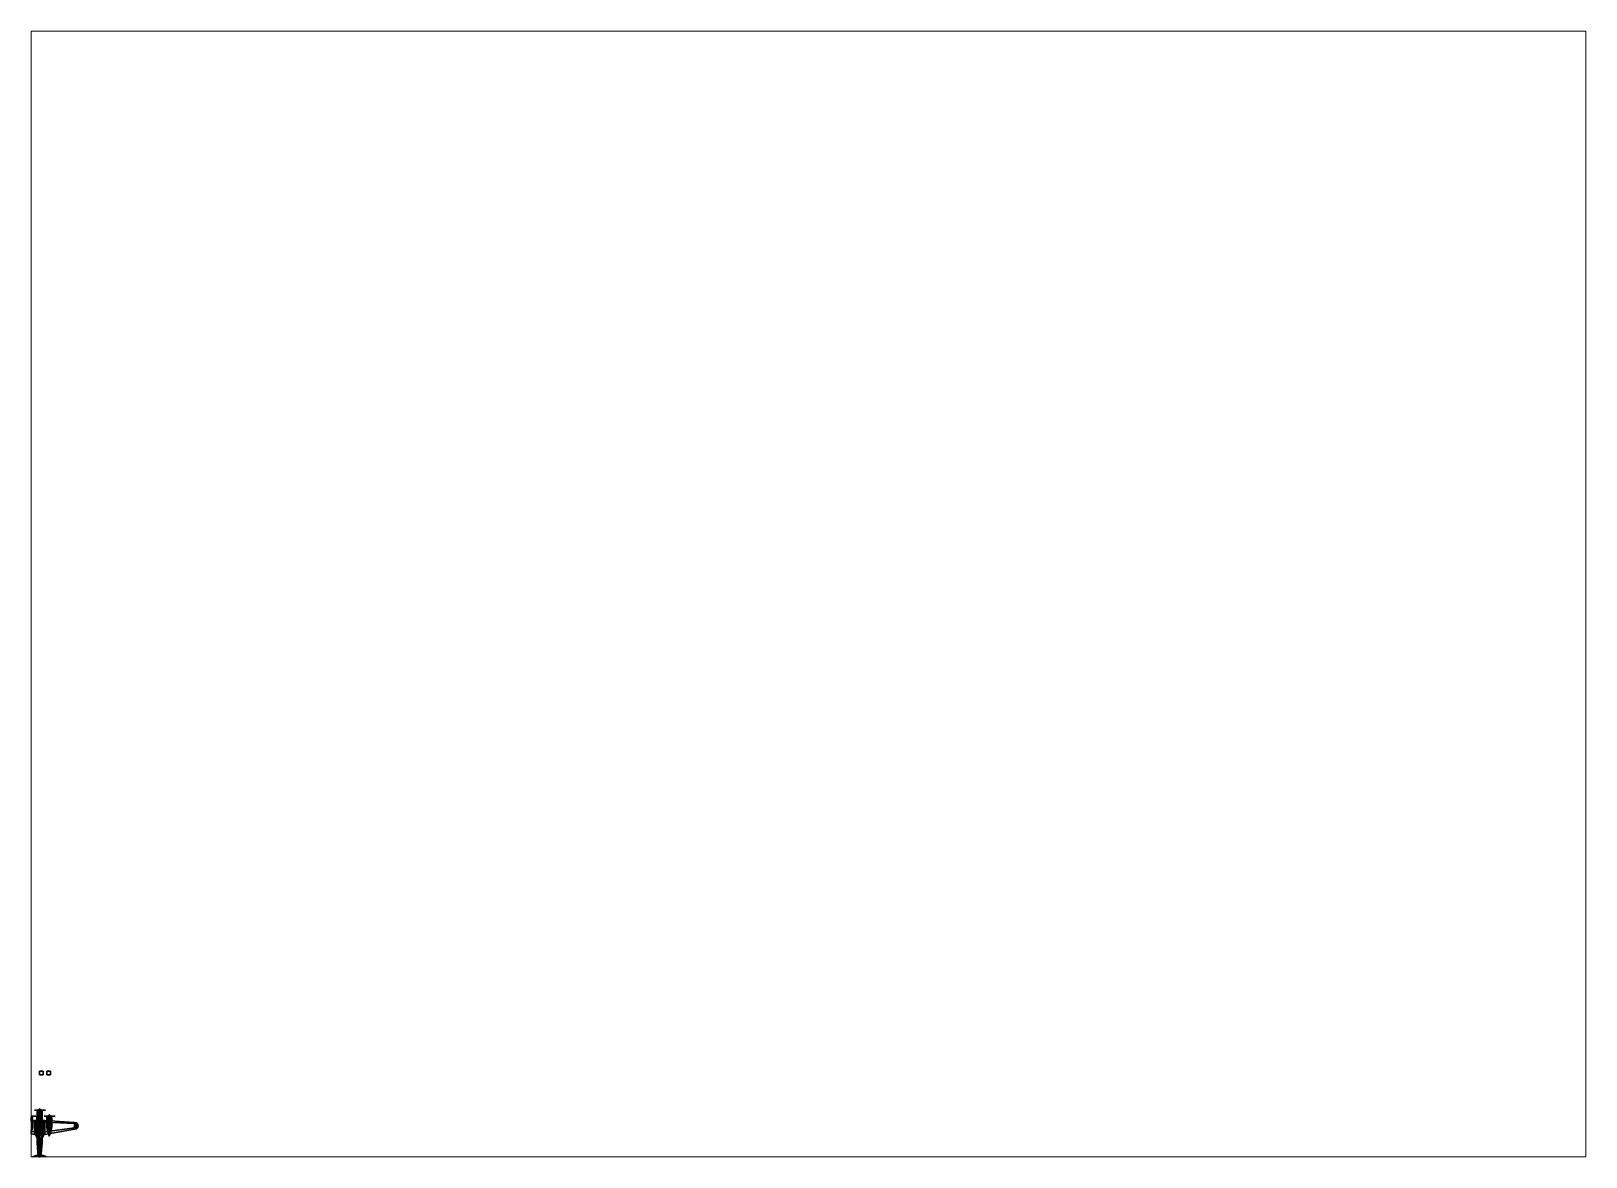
# Paper-space layout 'Layout1' of a CAD drawing. Header units: millimetres. Extents: x 28 to 251, y 20 to 181.
# The model-space entities are those that its viewports show. They can reach past a viewport. Long polylines and large blocks are cut down to what shows.
import ezdxf

# ---------------------------------------------------------------- set-up
doc = ezdxf.new("R2010")
doc.units = ezdxf.units.MM
for name, color, linetype in [('prop', 1, 'Continuous'), ('wing1', 1, 'Continuous'), ('wing2', 5, 'Continuous')]:
    doc.layers.add(name, color=color, linetype=linetype)

msp = doc.modelspace()

# ---------------------------------------------------------------- linework, layer by layer
for points in [[(1, 18.13, 1), (1, 18.13), (0, 18.13), (0, 18.13, 1)], [(1, 18.13), (1, 17.13), (0, 17.13), (0, 18.13)], [(0, 18.13), (0, 17.13), (0, 17.13, 1), (0, 18.13, 1)], [(0, 18.13, 1), (0, 17.13, 1), (1, 17.13, 1), (1, 18.13, 1)], [(0, 17.13, 1), (0, 17.13), (1, 17.13), (1, 17.13, 1)], [(1, 17.13, 1), (1, 17.13), (1, 18.13), (1, 18.13, 1)], [(3, 18.13), (3, 17.13), (2, 17.13), (2, 18.13)], [(2, 18.13), (2, 17.13), (3, 17.13), (3, 18.13)], [(-0.67, 5.92, -0.53), (-0.77, 5.92, -0.06), (-0.65, 6.16, -0.03), (-0.56, 6.16, -0.36)], [(-0.77, 5.92, -0.06), (-0.67, 5.92, 0.35), (-0.56, 6.16, 0.29), (-0.65, 6.16, -0.03)], [(-0.77, 5.92, -0.06), (0.67, 5.92, -0.53), (0.77, 5.92, -0.06), (-0.67, 5.92, 0.35)], [(-0.67, 5.92, -0.53), (0.39, 5.92, -0.69), (0.67, 5.92, -0.53), (-0.77, 5.92, -0.06)], [(-0.72, 5.92, 0.04), (-0.72, 5.92, -0.29), (-0.72, 5.36, -0.36), (-0.72, 5.36, 0.14)], [(-0.72, 5.92, -0.29), (-0.65, 5.92, -0.46), (-0.65, 5.36, -0.53), (-0.72, 5.36, -0.36)], [(-0.68, 5.92, 0.2), (-0.72, 5.92, 0.04), (-0.72, 5.36, 0.14), (-0.68, 5.36, 0.3)], [(-0.72, 5.36, 0.14), (-0.72, 5.36, -0.36), (-0.72, 4.8, -0.36), (-0.72, 4.8, 0.21)], [(-0.72, 5.36, -0.36), (-0.65, 5.36, -0.53), (-0.65, 4.8, -0.53), (-0.72, 4.8, -0.36)], [(-0.68, 5.36, 0.3), (-0.72, 5.36, 0.14), (-0.72, 4.8, 0.21), (-0.68, 4.8, 0.37)], [(-0.72, 4.8, 0.21), (-0.72, 4.8, -0.36), (-0.72, 4.2, -0.47), (-0.7, 4.2, 0.77)], [(-0.72, 4.8, -0.36), (-0.65, 4.8, -0.53), (-0.68, 4.2, -0.64), (-0.72, 4.2, -0.47)], [(-0.68, 4.8, 0.37), (-0.72, 4.8, 0.21), (-0.7, 4.2, 0.77), (-0.69, 4.2, 0.85)], [(-0.61, 7.07, -0.39), (-0.7, 7.07, -0.04), (-0.66, 7.17, -0.04), (-0.57, 7.17, -0.37)], [(-0.7, 7.07, -0.04), (-0.61, 7.07, 0.31), (-0.57, 7.17, 0.29), (-0.66, 7.17, -0.04)], [(-0.61, 7.07, 0.31), (-0.7, 7.07, -0.04), (-0.7, 6.16, -0.04), (-0.61, 6.16, 0.31)], [(-0.7, 7.07, -0.04), (-0.61, 7.07, -0.39), (-0.61, 6.16, -0.39), (-0.7, 6.16, -0.04)], [(-0.61, 6.16, 0.31), (-0.7, 6.16, -0.04), (-0.65, 6.16, -0.03), (-0.56, 6.16, 0.29)], [(-0.7, 6.16, -0.04), (-0.61, 6.16, -0.39), (-0.56, 6.16, -0.36), (-0.65, 6.16, -0.03)], [(-0.59, 4.8, 0.53), (-0.68, 4.8, 0.37), (-0.69, 4.2, 0.85), (-0.64, 4.2, 1)], [(-0.59, 5.92, 0.36), (-0.68, 5.92, 0.2), (-0.68, 5.36, 0.3), (-0.59, 5.36, 0.46)], [(-0.59, 5.36, 0.46), (-0.68, 5.36, 0.3), (-0.68, 4.8, 0.37), (-0.59, 4.8, 0.53)], [(-0.65, 4.8, -0.53), (-0.57, 4.8, -0.62), (-0.65, 4.2, -0.7), (-0.68, 4.2, -0.64)], [(-0.39, 5.92, -0.69), (-0.67, 5.92, -0.53), (-0.56, 6.16, -0.36), (-0.33, 6.16, -0.59)], [(-0.67, 5.92, 0.35), (-0.39, 5.92, 0.64), (-0.33, 6.16, 0.53), (-0.56, 6.16, 0.29)], [(-0.67, 5.92, 0.35), (0.77, 5.92, -0.06), (0.67, 5.92, 0.35), (-0.39, 5.92, 0.64)], [(-0.39, 5.92, -0.69), (0, 5.92, -0.8), (0.39, 5.92, -0.69), (-0.67, 5.92, -0.53)], [(-0.44, 7.34, 0.21), (-0.51, 7.34, -0.04), (-0.66, 7.17, -0.04), (-0.57, 7.17, 0.29)], [(-0.51, 7.34, -0.04), (-0.44, 7.34, -0.29), (-0.57, 7.17, -0.37), (-0.66, 7.17, -0.04)], [(-0.65, 5.92, -0.46), (-0.57, 5.92, -0.55), (-0.57, 5.36, -0.62), (-0.65, 5.36, -0.53)], [(-0.65, 5.36, -0.53), (-0.57, 5.36, -0.62), (-0.57, 4.8, -0.62), (-0.65, 4.8, -0.53)], [(-0.57, 4.8, -0.62), (-0.43, 4.8, -0.72), (-0.58, 4.2, -0.76), (-0.65, 4.2, -0.7)], [(-0.49, 4.8, 0.65), (-0.59, 4.8, 0.53), (-0.64, 4.2, 1), (-0.54, 4.2, 1.13)], [(-0.35, 7.07, -0.65), (-0.61, 7.07, -0.39), (-0.57, 7.17, -0.37), (-0.33, 7.17, -0.61)], [(-0.61, 7.07, 0.31), (-0.35, 7.07, 0.57), (-0.33, 7.17, 0.53), (-0.57, 7.17, 0.29)], [(-0.35, 7.07, 0.57), (-0.61, 7.07, 0.31), (-0.61, 6.16, 0.31), (-0.35, 6.16, 0.57)], [(-0.61, 7.07, -0.39), (-0.35, 7.07, -0.65), (-0.35, 6.16, -0.65), (-0.61, 6.16, -0.39)], [(-0.35, 6.16, 0.57), (-0.61, 6.16, 0.31), (-0.56, 6.16, 0.29), (-0.33, 6.16, 0.53)], [(-0.61, 6.16, -0.39), (-0.35, 6.16, -0.65), (-0.33, 6.16, -0.59), (-0.56, 6.16, -0.36)], [(-0.49, 5.92, 0.48), (-0.59, 5.92, 0.36), (-0.59, 5.36, 0.46), (-0.49, 5.36, 0.58)], [(-0.49, 5.36, 0.58), (-0.59, 5.36, 0.46), (-0.59, 4.8, 0.53), (-0.49, 4.8, 0.65)], [(-0.43, 4.8, -0.72), (-0.24, 4.8, -0.77), (-0.5, 4.2, -0.79), (-0.58, 4.2, -0.76)], [(-0.26, 7.34, 0.4), (-0.44, 7.34, 0.21), (-0.57, 7.17, 0.29), (-0.33, 7.17, 0.53)], [(-0.44, 7.34, -0.29), (-0.26, 7.34, -0.48), (-0.33, 7.17, -0.61), (-0.57, 7.17, -0.37)], [(-0.57, 5.92, -0.55), (-0.43, 5.92, -0.65), (-0.43, 5.36, -0.72), (-0.57, 5.36, -0.62)], [(-0.57, 5.36, -0.62), (-0.43, 5.36, -0.72), (-0.43, 4.8, -0.72), (-0.57, 4.8, -0.62)], [(-0.4, 4.8, 0.73), (-0.49, 4.8, 0.65), (-0.54, 4.2, 1.13), (-0.18, 4.2, 1.35)], [(0.44, 7.34, 0.21), (-0.51, 7.34, -0.04), (-0.44, 7.34, 0.21), (0.26, 7.34, 0.4)], [(0.51, 7.34, -0.04), (-0.44, 7.34, -0.29), (-0.51, 7.34, -0.04), (0.44, 7.34, 0.21)], [(-0.24, 4.8, -0.77), (0.24, 4.8, -0.77), (0.5, 4.2, -0.79), (-0.5, 4.2, -0.79)], [(-0.4, 5.92, 0.56), (-0.49, 5.92, 0.48), (-0.49, 5.36, 0.58), (-0.4, 5.36, 0.66)], [(-0.4, 5.36, 0.66), (-0.49, 5.36, 0.58), (-0.49, 4.8, 0.65), (-0.4, 4.8, 0.73)], [(0.26, 7.34, 0.4), (-0.44, 7.34, 0.21), (-0.26, 7.34, 0.4), (0, 7.34, 0.47)], [(0.44, 7.34, -0.29), (-0.26, 7.34, -0.48), (-0.44, 7.34, -0.29), (0.51, 7.34, -0.04)], [(-0.43, 5.92, -0.65), (-0.24, 5.92, -0.7), (-0.24, 5.36, -0.77), (-0.43, 5.36, -0.72)], [(-0.43, 5.36, -0.72), (-0.24, 5.36, -0.77), (-0.24, 4.8, -0.77), (-0.43, 4.8, -0.72)], [(-0.16, 5.92, 0.66), (-0.4, 5.92, 0.56), (-0.4, 5.36, 0.66), (-0.16, 5.36, 0.76)], [(-0.16, 5.36, 0.76), (-0.4, 5.36, 0.66), (-0.4, 4.8, 0.73), (-0.16, 4.8, 0.83)], [(-0.16, 4.8, 0.83), (-0.4, 4.8, 0.73), (-0.18, 4.2, 1.35), (-0.13, 4.2, 1.37)], [(-0.39, 5.92, 0.64), (0, 5.92, 0.74), (0, 6.16, 0.62), (-0.33, 6.16, 0.53)], [(-0.39, 5.92, 0.64), (0.67, 5.92, 0.35), (0.39, 5.92, 0.64), (0, 5.92, 0.74)], [(0, 5.92, -0.8), (-0.39, 5.92, -0.69), (-0.33, 6.16, -0.59), (0, 6.16, -0.68)], [(0, 7.07, -0.74), (-0.35, 7.07, -0.65), (-0.33, 7.17, -0.61), (0, 7.17, -0.7)], [(-0.35, 7.07, 0.57), (0, 7.07, 0.66), (0, 7.17, 0.62), (-0.33, 7.17, 0.53)], [(0, 7.07, 0.66), (-0.35, 7.07, 0.57), (-0.35, 6.16, 0.57), (0, 6.16, 0.66)], [(-0.35, 7.07, -0.65), (0, 7.07, -0.74), (0, 6.16, -0.74), (-0.35, 6.16, -0.65)], [(0, 6.16, 0.66), (-0.35, 6.16, 0.57), (-0.33, 6.16, 0.53), (0, 6.16, 0.62)], [(-0.35, 6.16, -0.65), (0, 6.16, -0.74), (0, 6.16, -0.68), (-0.33, 6.16, -0.59)], [(0, 7.34, 0.47), (-0.26, 7.34, 0.4), (-0.33, 7.17, 0.53), (0, 7.17, 0.62)], [(-0.26, 7.34, -0.48), (0, 7.34, -0.55), (0, 7.17, -0.7), (-0.33, 7.17, -0.61)], [(0.26, 7.34, -0.48), (0, 7.34, -0.55), (-0.26, 7.34, -0.48), (0.44, 7.34, -0.29)], [(-0.24, 5.92, -0.7), (0.24, 5.92, -0.7), (0.24, 5.36, -0.77), (-0.24, 5.36, -0.77)], [(0.24, 4.8, -0.77), (-0.24, 4.8, -0.77), (-0.24, 5.36, -0.77), (0.24, 5.36, -0.77)], [(0, 5.92, 0.67), (-0.16, 5.92, 0.66), (-0.16, 5.36, 0.76), (0, 5.36, 0.77)], [(0, 5.36, 0.77), (-0.16, 5.36, 0.76), (-0.16, 4.8, 0.83), (0, 4.8, 0.84)], [(0, 4.8, 0.84), (-0.16, 4.8, 0.83), (-0.13, 4.2, 1.37), (0, 4.2, 1.37)], [(0, 4.53, 1.52), (-0.03, 4.53, 1.49), (-0.04, 3.78, 1.49), (0, 3.66, 1.52)], [(-0.03, 4.53, 1.49), (0, 4.53, 1.46), (0, 3.91, 1.45), (-0.04, 3.78, 1.49)], [(0.03, 4.53, 1.49), (0, 4.53, 1.46), (-0.03, 4.53, 1.49), (0, 4.53, 1.52)], [(0.26, 7.34, 0.4), (0, 7.34, 0.47), (0, 7.17, 0.62), (0.33, 7.17, 0.53)], [(0, 7.34, -0.55), (0.26, 7.34, -0.48), (0.33, 7.17, -0.61), (0, 7.17, -0.7)], [(0.35, 7.07, -0.65), (0, 7.07, -0.74), (0, 7.17, -0.7), (0.33, 7.17, -0.61)], [(0, 7.07, 0.66), (0.35, 7.07, 0.57), (0.33, 7.17, 0.53), (0, 7.17, 0.62)], [(0.35, 7.07, 0.57), (0, 7.07, 0.66), (0, 6.16, 0.66), (0.35, 6.16, 0.57)], [(0, 7.07, -0.74), (0.35, 7.07, -0.65), (0.35, 6.16, -0.65), (0, 6.16, -0.74)], [(0.39, 5.92, -0.69), (0, 5.92, -0.8), (0, 6.16, -0.68), (0.33, 6.16, -0.59)], [(0, 5.92, 0.74), (0.39, 5.92, 0.64), (0.33, 6.16, 0.53), (0, 6.16, 0.62)], [(0.35, 6.16, 0.57), (0, 6.16, 0.66), (0, 6.16, 0.62), (0.33, 6.16, 0.53)], [(0, 6.16, -0.74), (0.35, 6.16, -0.65), (0.33, 6.16, -0.59), (0, 6.16, -0.68)], [(0, 5.36, 0.77), (0.16, 5.36, 0.76), (0.16, 5.92, 0.66), (0, 5.92, 0.67)], [(0, 4.8, 0.84), (0.16, 4.8, 0.83), (0.16, 5.36, 0.76), (0, 5.36, 0.77)], [(0, 4.2, 1.37), (0.13, 4.2, 1.37), (0.16, 4.8, 0.83), (0, 4.8, 0.84)], [(0.03, 4.53, 1.49), (0, 4.53, 1.52), (0, 3.66, 1.52), (0.04, 3.78, 1.49)], [(0, 4.53, 1.46), (0.03, 4.53, 1.49), (0.04, 3.78, 1.49), (0, 3.91, 1.45)], [(0.13, 4.2, 1.37), (0.18, 4.2, 1.35), (0.4, 4.8, 0.73), (0.16, 4.8, 0.83)], [(0.16, 5.36, 0.76), (0.4, 5.36, 0.66), (0.4, 5.92, 0.56), (0.16, 5.92, 0.66)], [(0.16, 4.8, 0.83), (0.4, 4.8, 0.73), (0.4, 5.36, 0.66), (0.16, 5.36, 0.76)], [(0.18, 4.2, 1.35), (0.54, 4.2, 1.13), (0.49, 4.8, 0.65), (0.4, 4.8, 0.73)], [(0.43, 5.36, -0.72), (0.24, 5.36, -0.77), (0.24, 5.92, -0.7), (0.43, 5.92, -0.65)], [(0.43, 4.8, -0.72), (0.24, 4.8, -0.77), (0.24, 5.36, -0.77), (0.43, 5.36, -0.72)], [(0.58, 4.2, -0.76), (0.5, 4.2, -0.79), (0.24, 4.8, -0.77), (0.43, 4.8, -0.72)], [(0.44, 7.34, 0.21), (0.26, 7.34, 0.4), (0.33, 7.17, 0.53), (0.57, 7.17, 0.29)], [(0.26, 7.34, -0.48), (0.44, 7.34, -0.29), (0.57, 7.17, -0.37), (0.33, 7.17, -0.61)], [(0.34, 7.2, -0.65), (0.3, 7.17, -0.68), (0.28, 7.17, -0.64), (0.31, 7.2, -0.59)], [(0.3, 7.17, -0.68), (0.3, 7.11, -0.68), (0.29, 7.11, -0.66), (0.28, 7.17, -0.64)], [(0.3, 7.11, -0.68), (0.34, 7.08, -0.65), (0.34, 7.08, -0.64), (0.29, 7.11, -0.66)], [(0.3, 7.17, -0.68), (0.34, 7.2, -0.65), (0.4, 7, -0.76), (0.34, 7, -0.76)], [(0.3, 7.11, -0.68), (0.3, 7.17, -0.68), (0.34, 7, -0.76), (0.31, 7, -0.7)], [(0.34, 7.08, -0.65), (0.3, 7.11, -0.68), (0.31, 7, -0.7), (0.34, 7, -0.65)], [(0.39, 7.17, -0.63), (0.34, 7.2, -0.65), (0.31, 7.2, -0.59), (0.37, 7.17, -0.59)], [(0.34, 7, -0.65), (0.31, 7, -0.7), (0.33, 6.54, -0.69), (0.36, 6.54, -0.64)], [(0.31, 7, -0.7), (0.34, 7, -0.76), (0.36, 6.54, -0.75), (0.33, 6.54, -0.69)], [(0.61, 7.07, -0.39), (0.35, 7.07, -0.65), (0.33, 7.17, -0.61), (0.57, 7.17, -0.37)], [(0.35, 7.07, 0.57), (0.61, 7.07, 0.31), (0.57, 7.17, 0.29), (0.33, 7.17, 0.53)], [(0.36, 6.54, -0.64), (0.33, 6.54, -0.69), (0.39, 6.34, -0.8), (0.42, 6.34, -0.75)], [(0.33, 6.54, -0.69), (0.36, 6.54, -0.75), (0.42, 6.34, -0.85), (0.39, 6.34, -0.8)], [(0.67, 5.92, -0.53), (0.39, 5.92, -0.69), (0.33, 6.16, -0.59), (0.56, 6.16, -0.36)], [(0.39, 5.92, 0.64), (0.67, 5.92, 0.35), (0.56, 6.16, 0.29), (0.33, 6.16, 0.53)], [(0.35, 6.16, -0.65), (0.61, 6.16, -0.39), (0.56, 6.16, -0.36), (0.33, 6.16, -0.59)], [(0.61, 6.16, 0.31), (0.35, 6.16, 0.57), (0.33, 6.16, 0.53), (0.56, 6.16, 0.29)], [(0.34, 7.2, -0.65), (0.39, 7.17, -0.63), (0.43, 7, -0.7), (0.4, 7, -0.76)], [(0.34, 7.08, -0.65), (0.39, 7.11, -0.63), (0.38, 7.11, -0.61), (0.34, 7.08, -0.64)], [(0.39, 7.11, -0.63), (0.34, 7.08, -0.65), (0.34, 7, -0.65), (0.4, 7, -0.65)], [(0.34, 7, -0.76), (0.4, 7, -0.76), (0.42, 6.54, -0.75), (0.36, 6.54, -0.75)], [(0.4, 7, -0.65), (0.34, 7, -0.65), (0.36, 6.54, -0.64), (0.42, 6.54, -0.64)], [(0.61, 7.07, 0.31), (0.35, 7.07, 0.57), (0.35, 6.16, 0.57), (0.61, 6.16, 0.31)], [(0.35, 7.07, -0.65), (0.61, 7.07, -0.39), (0.61, 6.16, -0.39), (0.35, 6.16, -0.65)], [(0.36, 6.54, -0.75), (0.42, 6.54, -0.75), (0.48, 6.34, -0.85), (0.42, 6.34, -0.85)], [(0.42, 6.54, -0.64), (0.36, 6.54, -0.64), (0.42, 6.34, -0.75), (0.48, 6.34, -0.75)], [(0.39, 7.11, -0.63), (0.39, 7.17, -0.63), (0.37, 7.17, -0.59), (0.38, 7.11, -0.61)], [(0.39, 7.17, -0.63), (0.39, 7.11, -0.63), (0.4, 7, -0.65), (0.43, 7, -0.7)], [(0.4, 7, -0.76), (0.43, 7, -0.7), (0.45, 6.54, -0.69), (0.42, 6.54, -0.75)], [(0.43, 7, -0.7), (0.4, 7, -0.65), (0.42, 6.54, -0.64), (0.45, 6.54, -0.69)], [(0.4, 5.36, 0.66), (0.49, 5.36, 0.58), (0.49, 5.92, 0.48), (0.4, 5.92, 0.56)], [(0.4, 4.8, 0.73), (0.49, 4.8, 0.65), (0.49, 5.36, 0.58), (0.4, 5.36, 0.66)], [(0.42, 6.54, -0.75), (0.45, 6.54, -0.69), (0.51, 6.34, -0.8), (0.48, 6.34, -0.85)], [(0.45, 6.54, -0.69), (0.42, 6.54, -0.64), (0.48, 6.34, -0.75), (0.51, 6.34, -0.8)], [(0.57, 5.36, -0.62), (0.43, 5.36, -0.72), (0.43, 5.92, -0.65), (0.57, 5.92, -0.55)], [(0.57, 4.8, -0.62), (0.43, 4.8, -0.72), (0.43, 5.36, -0.72), (0.57, 5.36, -0.62)], [(0.65, 4.2, -0.7), (0.58, 4.2, -0.76), (0.43, 4.8, -0.72), (0.57, 4.8, -0.62)], [(0.51, 7.34, -0.04), (0.44, 7.34, 0.21), (0.57, 7.17, 0.29), (0.66, 7.17, -0.04)], [(0.44, 7.34, -0.29), (0.51, 7.34, -0.04), (0.66, 7.17, -0.04), (0.57, 7.17, -0.37)], [(0.49, 5.36, 0.58), (0.59, 5.36, 0.46), (0.59, 5.92, 0.36), (0.49, 5.92, 0.48)], [(0.49, 4.8, 0.65), (0.59, 4.8, 0.53), (0.59, 5.36, 0.46), (0.49, 5.36, 0.58)], [(0.54, 4.2, 1.13), (0.64, 4.2, 1), (0.59, 4.8, 0.53), (0.49, 4.8, 0.65)], [(0.77, 5.92, -0.06), (0.67, 5.92, -0.53), (0.56, 6.16, -0.36), (0.65, 6.16, -0.03)], [(0.67, 5.92, 0.35), (0.77, 5.92, -0.06), (0.65, 6.16, -0.03), (0.56, 6.16, 0.29)], [(0.61, 6.16, -0.39), (0.7, 6.16, -0.04), (0.65, 6.16, -0.03), (0.56, 6.16, -0.36)], [(0.7, 6.16, -0.04), (0.61, 6.16, 0.31), (0.56, 6.16, 0.29), (0.65, 6.16, -0.03)], [(0.7, 7.07, -0.04), (0.61, 7.07, -0.39), (0.57, 7.17, -0.37), (0.66, 7.17, -0.04)], [(0.61, 7.07, 0.31), (0.7, 7.07, -0.04), (0.66, 7.17, -0.04), (0.57, 7.17, 0.29)], [(0.65, 5.36, -0.53), (0.57, 5.36, -0.62), (0.57, 5.92, -0.55), (0.65, 5.92, -0.46)], [(0.65, 4.8, -0.53), (0.57, 4.8, -0.62), (0.57, 5.36, -0.62), (0.65, 5.36, -0.53)], [(0.68, 4.2, -0.64), (0.65, 4.2, -0.7), (0.57, 4.8, -0.62), (0.65, 4.8, -0.53)], [(0.59, 5.36, 0.46), (0.68, 5.36, 0.3), (0.68, 5.92, 0.2), (0.59, 5.92, 0.36)], [(0.59, 4.8, 0.53), (0.68, 4.8, 0.37), (0.68, 5.36, 0.3), (0.59, 5.36, 0.46)], [(0.64, 4.2, 1), (0.69, 4.2, 0.85), (0.68, 4.8, 0.37), (0.59, 4.8, 0.53)], [(0.7, 7.07, -0.04), (0.61, 7.07, 0.31), (0.61, 6.16, 0.31), (0.7, 6.16, -0.04)], [(0.61, 7.07, -0.39), (0.7, 7.07, -0.04), (0.7, 6.16, -0.04), (0.61, 6.16, -0.39)], [(0.72, 5.36, -0.36), (0.65, 5.36, -0.53), (0.65, 5.92, -0.46), (0.72, 5.92, -0.29)], [(0.72, 4.8, -0.36), (0.65, 4.8, -0.53), (0.65, 5.36, -0.53), (0.72, 5.36, -0.36)], [(0.72, 4.2, -0.47), (0.68, 4.2, -0.64), (0.65, 4.8, -0.53), (0.72, 4.8, -0.36)], [(0.68, 5.36, 0.3), (0.72, 5.36, 0.14), (0.72, 5.92, 0.04), (0.68, 5.92, 0.2)], [(0.68, 4.8, 0.37), (0.72, 4.8, 0.21), (0.72, 5.36, 0.14), (0.68, 5.36, 0.3)], [(0.69, 4.2, 0.85), (0.7, 4.2, 0.77), (0.72, 4.8, 0.21), (0.68, 4.8, 0.37)], [(0.7, 4.2, 0.77), (0.72, 4.2, -0.47), (0.72, 4.8, -0.36), (0.72, 4.8, 0.21)], [(0.72, 5.36, 0.14), (0.72, 5.36, -0.36), (0.72, 5.92, -0.29), (0.72, 5.92, 0.04)], [(0.72, 4.8, 0.21), (0.72, 4.8, -0.36), (0.72, 5.36, -0.36), (0.72, 5.36, 0.14)], [(-0.7, 4.2, 0.77), (-0.72, 4.2, -0.47), (-0.73, 2.93, -0.48), (-0.74, 2.93, 1.08)], [(-0.69, 4.2, 0.85), (-0.7, 4.2, 0.77), (-0.74, 2.93, 1.08), (-0.69, 2.93, 1.25)], [(-0.74, 2.93, 1.08), (-0.73, 2.93, -0.48), (-0.7, 0.67, -0.76), (-0.7, 0.67, 1.13)], [(-0.69, 2.93, 1.25), (-0.74, 2.93, 1.08), (-0.7, 0.67, 1.13)], [(-0.72, 4.2, -0.47), (-0.68, 4.2, -0.64), (-0.68, 2.93, -0.65), (-0.73, 2.93, -0.48)], [(-0.73, 2.93, -0.48), (-0.68, 2.93, -0.65), (-0.7, 0.67, -0.76)], [(-0.51, 2.93, 1.42), (-0.69, 2.93, 1.25), (-0.7, 0.67, 1.13), (-0.68, 0.67, 1.24)], [(-0.68, 2.93, -0.65), (-0.65, 2.93, -0.71), (-0.7, 0.67, -0.76)], [(-0.58, 2.93, -0.77), (-0.5, 2.93, -0.8), (-0.7, 0.67, -0.76)], [(-0.65, 2.93, -0.71), (-0.58, 2.93, -0.77), (-0.7, 0.67, -0.76)], [(-0.5, 2.93, -0.8), (0.5, 2.93, -0.8), (0.7, 0.67, -0.76), (-0.7, 0.67, -0.76)], [(-0.7, 0.67, -0.76), (0.7, 0.67, -0.76), (0.36, -0.31, -0.64), (-0.36, -0.31, -0.64)], [(-0.7, 0.67, 1.13), (-0.7, 0.67, -0.76), (-0.7, -1.41, -0.5), (-0.7, -1.41, 1.05)], [(-0.68, 0.67, 1.24), (-0.7, 0.67, 1.13), (-0.7, -1.41, 1.05), (-0.68, -1.41, 1.16)], [(-0.7, 0.67, -0.76), (-0.36, -0.31, -0.64), (-0.36, -1.41, -0.5), (-0.7, -1.41, -0.5)], [(-0.64, 4.2, 1), (-0.69, 4.2, 0.85), (-0.69, 2.93, 1.25), (-0.51, 2.93, 1.42)], [(-0.68, 4.2, -0.64), (-0.65, 4.2, -0.7), (-0.65, 2.93, -0.71), (-0.68, 2.93, -0.65)], [(-0.46, 2.93, 1.52), (-0.51, 2.93, 1.42), (-0.68, 0.67, 1.24), (-0.61, 0.67, 1.31)], [(-0.61, 0.67, 1.31), (-0.68, 0.67, 1.24), (-0.68, -1.41, 1.16), (-0.61, -1.41, 1.23)], [(-0.65, 4.2, -0.7), (-0.58, 4.2, -0.76), (-0.58, 2.93, -0.77), (-0.65, 2.93, -0.71)], [(-0.54, 4.2, 1.13), (-0.64, 4.2, 1), (-0.51, 2.93, 1.42), (-0.46, 2.93, 1.52)], [(-0.31, 2.93, 1.66), (-0.46, 2.93, 1.52), (-0.61, 0.67, 1.31), (-0.51, 0.67, 1.35)], [(-0.51, 0.67, 1.35), (-0.61, 0.67, 1.31), (-0.61, -1.41, 1.23), (-0.51, -1.41, 1.27)], [(-0.58, 4.2, -0.76), (-0.5, 4.2, -0.79), (-0.5, 2.93, -0.8), (-0.58, 2.93, -0.77)], [(-0.18, 4.2, 1.35), (-0.54, 4.2, 1.13), (-0.46, 2.93, 1.52), (-0.31, 2.93, 1.66)], [(0, 2.93, 1.74), (-0.15, 2.93, 1.73), (-0.51, 0.67, 1.35), (0, 0.67, 1.35)], [(-0.15, 2.93, 1.73), (-0.31, 2.93, 1.66), (-0.51, 0.67, 1.35)], [(0.51, 0.67, 1.35), (-0.51, 0.67, 1.35), (-0.51, -1.41, 1.27), (0.51, -1.41, 1.27)], [(-0.5, 4.2, -0.79), (0.5, 4.2, -0.79), (0.5, 2.93, -0.8), (-0.5, 2.93, -0.8)], [(-0.13, 4.2, 1.37), (-0.18, 4.2, 1.35), (-0.31, 2.93, 1.66), (-0.15, 2.93, 1.73)], [(-0.2, 3.41, -0.79), (-0.17, 3.41, -0.89), (-0.18, 2.93, -0.92), (-0.23, 2.93, -0.8)], [(-0.17, 3.41, -0.89), (-0.2, 3.41, -0.79), (-0.08, 3.58, -0.79), (-0.07, 3.58, -0.83)], [(-0.17, 3.41, -0.89), (-0.1, 3.41, -0.96), (-0.1, 2.93, -0.99), (-0.18, 2.93, -0.92)], [(-0.1, 3.41, -0.96), (-0.17, 3.41, -0.89), (-0.07, 3.58, -0.83), (-0.04, 3.58, -0.86)], [(0, 4.2, 1.37), (-0.13, 4.2, 1.37), (-0.15, 2.93, 1.73), (0, 2.93, 1.74)], [(0, 3.41, -0.99), (-0.1, 3.41, -0.96), (-0.04, 3.58, -0.86), (0, 3.58, -0.87)], [(-0.1, 3.41, -0.96), (0, 3.41, -0.99), (0, 2.93, -1.01), (-0.1, 2.93, -0.99)], [(0, 3.61, -0.79), (0, 3.61, -0.79), (-0.07, 3.58, -0.83), (-0.08, 3.58, -0.79)], [(0, 3.61, -0.79), (0, 3.61, -0.79), (-0.04, 3.58, -0.86), (-0.07, 3.58, -0.83)], [(0, 3.61, -0.79), (0, 3.61, -0.79), (0, 3.58, -0.87), (-0.04, 3.58, -0.86)], [(-0.03, 1.32, 1.74), (0, 1.33, 1.77), (0, 2.27, 1.43), (-0.04, 2.26, 1.4)], [(0, 1.31, 1.71), (-0.03, 1.32, 1.74), (-0.04, 2.26, 1.4), (0, 2.25, 1.37)], [(0.03, 1.32, 1.74), (0, 1.33, 1.77), (-0.03, 1.32, 1.74), (0, 1.31, 1.71)], [(0, 2.93, 1.74), (0.15, 2.93, 1.73), (0.13, 4.2, 1.37), (0, 4.2, 1.37)], [(0, 3.61, -0.79), (0, 3.61, -0.79), (0.08, 3.58, -0.79), (0.07, 3.58, -0.83)], [(0, 3.61, -0.79), (0, 3.61, -0.79), (0.07, 3.58, -0.83), (0.04, 3.58, -0.86)], [(0, 3.61, -0.79), (0, 3.61, -0.79), (0.04, 3.58, -0.86), (0, 3.58, -0.87)], [(0.1, 3.41, -0.96), (0, 3.41, -0.99), (0, 3.58, -0.87), (0.04, 3.58, -0.86)], [(0.1, 2.93, -0.99), (0, 2.93, -1.01), (0, 3.41, -0.99), (0.1, 3.41, -0.96)], [(0, 1.93, -0.78), (0, 1.93, -0.78), (0, 2.93, -1.01), (0.1, 2.93, -0.99)], [(0, 1.93, -0.78), (0, 1.93, -0.78), (0.1, 2.93, -0.99), (0.18, 2.93, -0.92)], [(0, 1.93, -0.78), (0, 1.93, -0.78), (0.18, 2.93, -0.92), (0.23, 2.93, -0.8)], [(0, 0.67, 1.35), (0.51, 0.67, 1.35), (0.15, 2.93, 1.73), (0, 2.93, 1.74)], [(0, 1.33, 1.77), (0.03, 1.32, 1.74), (0.04, 2.26, 1.4), (0, 2.27, 1.43)], [(0.03, 1.32, 1.74), (0, 1.31, 1.71), (0, 2.25, 1.37), (0.04, 2.26, 1.4)], [(0, 0.33, 1.33), (0, 0.24, 1.33), (0, 0.24, 1.59), (0, 0.29, 1.59)], [(0, 0.29, 1.59), (0, 0.24, 1.59), (0, 0.24, 1.33), (0, 0.33, 1.33)], [(0, 0.24, 1.55), (0, -6.41, 2.33), (0, -6.38, 2.3), (0, 0.24, 1.53)], [(0, 0.24, 1.53), (0, -6.38, 2.3), (0, -6.41, 2.33), (0, 0.24, 1.55)], [(0.17, 3.41, -0.89), (0.1, 3.41, -0.96), (0.04, 3.58, -0.86), (0.07, 3.58, -0.83)], [(0.2, 3.41, -0.79), (0.17, 3.41, -0.89), (0.07, 3.58, -0.83), (0.08, 3.58, -0.79)], [(0.18, 2.93, -0.92), (0.1, 2.93, -0.99), (0.1, 3.41, -0.96), (0.17, 3.41, -0.89)], [(0.15, 2.93, 1.73), (0.31, 2.93, 1.66), (0.18, 4.2, 1.35), (0.13, 4.2, 1.37)], [(0.51, 0.67, 1.35), (0.51, 0.67, 1.35), (0.31, 2.93, 1.66), (0.15, 2.93, 1.73)], [(0.23, 2.93, -0.8), (0.18, 2.93, -0.92), (0.17, 3.41, -0.89), (0.2, 3.41, -0.79)], [(0.31, 2.93, 1.66), (0.46, 2.93, 1.52), (0.54, 4.2, 1.13), (0.18, 4.2, 1.35)], [(0.51, 0.67, 1.35), (0.61, 0.67, 1.31), (0.46, 2.93, 1.52), (0.31, 2.93, 1.66)], [(0.36, -0.31, -0.64), (0.7, 0.67, -0.76), (0.7, -1.41, -0.5), (0.36, -1.41, -0.5)], [(0.46, 2.93, 1.52), (0.51, 2.93, 1.42), (0.64, 4.2, 1), (0.54, 4.2, 1.13)], [(0.61, 0.67, 1.31), (0.68, 0.67, 1.24), (0.51, 2.93, 1.42), (0.46, 2.93, 1.52)], [(0.58, 2.93, -0.77), (0.5, 2.93, -0.8), (0.5, 4.2, -0.79), (0.58, 4.2, -0.76)], [(0.7, 0.67, -0.76), (0.7, 0.67, -0.76), (0.5, 2.93, -0.8), (0.58, 2.93, -0.77)], [(0.51, 2.93, 1.42), (0.69, 2.93, 1.25), (0.69, 4.2, 0.85), (0.64, 4.2, 1)], [(0.68, 0.67, 1.24), (0.7, 0.67, 1.13), (0.69, 2.93, 1.25), (0.51, 2.93, 1.42)], [(0.51, -1.41, 1.27), (0.61, -1.41, 1.23), (0.61, 0.67, 1.31), (0.51, 0.67, 1.35)], [(0.65, 2.93, -0.71), (0.58, 2.93, -0.77), (0.58, 4.2, -0.76), (0.65, 4.2, -0.7)], [(0.7, 0.67, -0.76), (0.7, 0.67, -0.76), (0.58, 2.93, -0.77), (0.65, 2.93, -0.71)], [(0.61, -1.41, 1.23), (0.68, -1.41, 1.16), (0.68, 0.67, 1.24), (0.61, 0.67, 1.31)], [(0.68, 2.93, -0.65), (0.65, 2.93, -0.71), (0.65, 4.2, -0.7), (0.68, 4.2, -0.64)], [(0.7, 0.67, -0.76), (0.7, 0.67, -0.76), (0.65, 2.93, -0.71), (0.68, 2.93, -0.65)], [(0.73, 2.93, -0.48), (0.68, 2.93, -0.65), (0.68, 4.2, -0.64), (0.72, 4.2, -0.47)], [(0.7, 0.67, -0.76), (0.7, 0.67, -0.76), (0.68, 2.93, -0.65), (0.73, 2.93, -0.48)], [(0.68, -1.41, 1.16), (0.7, -1.41, 1.05), (0.7, 0.67, 1.13), (0.68, 0.67, 1.24)], [(0.69, 2.93, 1.25), (0.74, 2.93, 1.08), (0.7, 4.2, 0.77), (0.69, 4.2, 0.85)], [(0.7, 0.67, 1.13), (0.7, 0.67, 1.13), (0.74, 2.93, 1.08), (0.69, 2.93, 1.25)], [(0.74, 2.93, 1.08), (0.73, 2.93, -0.48), (0.72, 4.2, -0.47), (0.7, 4.2, 0.77)], [(0.7, 0.67, 1.13), (0.7, 0.67, -0.76), (0.73, 2.93, -0.48), (0.74, 2.93, 1.08)], [(0.7, -1.41, 1.05), (0.7, -1.41, -0.5), (0.7, 0.67, -0.76), (0.7, 0.67, 1.13)], [(-0.7, -1.41, 1.05), (-0.7, -1.41, -0.5), (-0.33, -5.7, -0.21), (-0.33, -5.7, 0.96)], [(-0.68, -1.41, 1.16), (-0.7, -1.41, 1.05), (-0.33, -5.7, 0.96), (-0.32, -5.7, 1.01)], [(-0.7, -1.41, -0.5), (-0.36, -1.41, -0.5), (-0.36, -2.57, -0.42), (-0.33, -5.7, -0.21)], [(-0.61, -1.41, 1.23), (-0.68, -1.41, 1.16), (-0.32, -5.7, 1.01), (-0.3, -5.7, 1.03)], [(-0.51, -1.41, 1.27), (-0.61, -1.41, 1.23), (-0.3, -5.7, 1.03), (-0.28, -5.7, 1.04)], [(0.51, -1.41, 1.27), (-0.51, -1.41, 1.27), (-0.28, -5.7, 1.04), (0.28, -5.7, 1.04)], [(-0.36, -0.31, -0.64), (-0.36, -0.52, -0.96), (-0.36, -1.01, -0.96), (-0.36, -1.01, -0.55)], [(-0.36, -0.31, -0.64), (0.36, -0.31, -0.64), (0.36, -0.52, -0.96), (-0.36, -0.52, -0.96)], [(-0.36, -0.52, -0.96), (0.36, -0.52, -0.96), (0.36, -1.01, -0.96), (-0.36, -1.01, -0.96)], [(-0.36, -1.01, -0.55), (-0.36, -1.01, -0.96), (-0.36, -1.41, -0.94), (-0.36, -1.41, -0.5)], [(-0.36, -1.01, -0.96), (0.36, -1.01, -0.96), (0.36, -1.41, -0.94), (-0.36, -1.41, -0.94)], [(-0.36, -1.41, -0.5), (-0.36, -1.41, -0.94), (-0.36, -1.81, -0.91), (-0.36, -1.81, -0.47)], [(-0.36, -1.41, -0.94), (0.36, -1.41, -0.94), (0.36, -1.81, -0.91), (-0.36, -1.81, -0.91)], [(-0.36, -1.81, -0.47), (-0.36, -1.81, -0.91), (-0.36, -2.02, -0.89), (-0.36, -2.02, -0.46)], [(-0.36, -1.81, -0.91), (0.36, -1.81, -0.91), (0.36, -2.02, -0.89), (-0.36, -2.02, -0.89)], [(-0.36, -2.02, -0.46), (-0.36, -2.02, -0.89), (-0.36, -2.57, -0.79), (-0.36, -2.57, -0.42)], [(-0.36, -2.02, -0.89), (0.36, -2.02, -0.89), (0.36, -2.57, -0.79), (-0.36, -2.57, -0.79)], [(-0.36, -2.57, -0.79), (0.36, -2.57, -0.79), (0.1, -3.77, -0.47), (-0.1, -3.77, -0.47)], [(-0.36, -2.57, -0.42), (-0.36, -2.57, -0.79), (-0.1, -3.77, -0.47), (0, -4.2, -0.31)], [(-0.36, -2.57, -0.42), (0, -4.2, -0.31), (-0.33, -5.7, -0.21)], [(0, -4.2, -0.31), (0.33, -5.7, -0.21), (-0.33, -5.7, -0.21)], [(-0.1, -3.77, -0.47), (0.1, -3.77, -0.47), (0, -4.2, -0.31)], [(-0.01, -1.72, 1.33), (0, -1.71, 1.33), (0, -1.7, 1.25), (-0.02, -1.72, 1.25)], [(0, -1.73, 1.33), (-0.01, -1.72, 1.33), (-0.02, -1.72, 1.25), (0, -1.74, 1.25)], [(-0.01, -1.6, 1.38), (0.01, -1.6, 1.38), (0.01, -1.55, 1.5), (-0.01, -1.55, 1.5)], [(0.01, -1.6, 1.38), (-0.01, -1.6, 1.38), (-0.01, -1.55, 1.5), (0.01, -1.55, 1.5)], [(-0.01, -1.55, 1.5), (0.01, -1.55, 1.5), (0.01, -1.6, 1.62), (-0.01, -1.6, 1.62)], [(0.01, -1.55, 1.5), (-0.01, -1.55, 1.5), (-0.01, -1.6, 1.62), (0.01, -1.6, 1.62)], [(-0.01, -1.72, 1.33), (0.01, -1.72, 1.33), (0.01, -1.6, 1.38), (-0.01, -1.6, 1.38)], [(0.01, -1.72, 1.33), (-0.01, -1.72, 1.33), (-0.01, -1.6, 1.38), (0.01, -1.6, 1.38)], [(-0.01, -1.6, 1.62), (0.01, -1.6, 1.62), (0.01, -1.72, 1.67), (-0.01, -1.72, 1.67)], [(0.01, -1.6, 1.62), (-0.01, -1.6, 1.62), (-0.01, -1.72, 1.67), (0.01, -1.72, 1.67)], [(-0.01, -1.84, 1.38), (0.01, -1.84, 1.38), (0.01, -1.72, 1.33), (-0.01, -1.72, 1.33)], [(0.01, -1.84, 1.38), (-0.01, -1.84, 1.38), (-0.01, -1.72, 1.33), (0.01, -1.72, 1.33)], [(-0.01, -1.72, 1.67), (0.01, -1.72, 1.67), (0.01, -1.84, 1.62), (-0.01, -1.84, 1.62)], [(0.01, -1.72, 1.67), (-0.01, -1.72, 1.67), (-0.01, -1.84, 1.62), (0.01, -1.84, 1.62)], [(-0.01, -1.89, 1.5), (0.01, -1.89, 1.5), (0.01, -1.84, 1.38), (-0.01, -1.84, 1.38)], [(0.01, -1.89, 1.5), (-0.01, -1.89, 1.5), (-0.01, -1.84, 1.38), (0.01, -1.84, 1.38)], [(-0.01, -1.84, 1.62), (0.01, -1.84, 1.62), (0.01, -1.89, 1.5), (-0.01, -1.89, 1.5)], [(0.01, -1.84, 1.62), (-0.01, -1.84, 1.62), (-0.01, -1.89, 1.5), (0.01, -1.89, 1.5)], [(0, -1.71, 1.33), (0.01, -1.72, 1.33), (0.02, -1.72, 1.25), (0, -1.7, 1.25)], [(0.01, -1.72, 1.33), (0, -1.73, 1.33), (0, -1.74, 1.25), (0.02, -1.72, 1.25)], [(0, -4.2, -0.31), (0.1, -3.77, -0.47), (0.36, -2.57, -0.79), (0.36, -2.57, -0.42)], [(0.36, -2.57, -0.42), (0.33, -5.7, -0.21), (0, -4.2, -0.31)], [(0.28, -5.7, 1.04), (0.3, -5.7, 1.03), (0.61, -1.41, 1.23), (0.51, -1.41, 1.27)], [(0.3, -5.7, 1.03), (0.32, -5.7, 1.01), (0.68, -1.41, 1.16), (0.61, -1.41, 1.23)], [(0.32, -5.7, 1.01), (0.33, -5.7, 0.96), (0.7, -1.41, 1.05), (0.68, -1.41, 1.16)], [(0.33, -5.7, 0.96), (0.33, -5.7, -0.21), (0.7, -1.41, -0.5), (0.7, -1.41, 1.05)], [(0.36, -1.41, -0.5), (0.7, -1.41, -0.5), (0.33, -5.7, -0.21), (0.36, -2.57, -0.42)], [(0.36, -1.01, -0.55), (0.36, -1.01, -0.96), (0.36, -0.52, -0.96), (0.36, -0.31, -0.64)], [(0.36, -1.41, -0.5), (0.36, -1.41, -0.94), (0.36, -1.01, -0.96), (0.36, -1.01, -0.55)], [(0.36, -1.81, -0.47), (0.36, -1.81, -0.91), (0.36, -1.41, -0.94), (0.36, -1.41, -0.5)], [(0.36, -2.02, -0.46), (0.36, -2.02, -0.89), (0.36, -1.81, -0.91), (0.36, -1.81, -0.47)], [(0.36, -2.57, -0.42), (0.36, -2.57, -0.79), (0.36, -2.02, -0.89), (0.36, -2.02, -0.46)], [(-0.33, -5.7, -0.21), (0.33, -5.7, -0.21), (0, -6.45, -0.15)], [(-0.33, -5.7, 0.96), (-0.33, -5.7, -0.21), (0, -6.45, -0.15), (0, -6.45, 0.9)], [(-0.32, -5.7, 1.01), (-0.33, -5.7, 0.96), (0, -6.45, 0.9), (0, -6.45, 0.96)], [(-0.3, -5.7, 1.03), (-0.32, -5.7, 1.01), (0, -6.45, 0.96), (0, -6.45, 0.99)], [(-0.28, -5.7, 1.04), (-0.3, -5.7, 1.03), (0, -6.45, 0.99), (0, -6.45, 1.01)], [(0.28, -5.7, 1.04), (-0.28, -5.7, 1.04), (0, -6.45, 1.01)], [(-0.14, -4.81, 1.09), (-0.14, -4.91, 1.15), (0, -4.85, 1.15), (0, -4.72, 1.09)], [(-0.14, -7.16, 0.35), (-0.14, -7.16, 1.09), (-0.14, -4.81, 1.09), (-0.14, -4.81, 0.35)], [(-0.13, -7.16, 0.16), (-0.14, -7.16, 0.35), (-0.14, -4.81, 0.35), (-0.13, -4.81, 0.16)], [(-0.14, -7.16, 1.09), (-0.14, -7.16, 1.15), (-0.14, -4.91, 1.15), (-0.14, -4.81, 1.09)], [(-0.14, -4.91, 1.15), (-0.14, -5, 1.26), (0, -4.95, 1.26), (0, -4.85, 1.15)], [(-0.14, -7.16, 1.15), (-0.14, -7.16, 1.26), (-0.14, -5, 1.26), (-0.14, -4.91, 1.15)], [(-0.14, -5, 1.26), (-0.14, -5.09, 1.39), (0, -5.03, 1.39), (0, -4.95, 1.26)], [(-0.14, -7.16, 1.26), (-0.14, -7.16, 1.39), (-0.14, -5.09, 1.39), (-0.14, -5, 1.26)], [(-0.14, -5.09, 1.39), (-0.13, -5.24, 1.58), (0, -5.19, 1.58), (0, -5.03, 1.39)], [(-0.14, -7.16, 1.39), (-0.13, -7.16, 1.58), (-0.13, -5.24, 1.58), (-0.14, -5.09, 1.39)], [(0, -7.84, 0.35), (0, -7.84, 1.09), (-0.14, -7.16, 1.09), (-0.14, -7.16, 0.35)], [(0, -7.81, 0.16), (0, -7.84, 0.35), (-0.14, -7.16, 0.35), (-0.13, -7.16, 0.16)], [(0, -7.85, 1.26), (0, -7.85, 1.39), (-0.14, -7.16, 1.39), (-0.14, -7.16, 1.26)], [(0, -7.84, 1.15), (0, -7.85, 1.26), (-0.14, -7.16, 1.26), (-0.14, -7.16, 1.15)], [(0, -7.84, 1.09), (0, -7.84, 1.15), (-0.14, -7.16, 1.15), (-0.14, -7.16, 1.09)], [(0, -7.85, 1.39), (0, -7.85, 1.58), (-0.13, -7.16, 1.58), (-0.14, -7.16, 1.39)], [(-0.12, -7.16, 0.01), (-0.13, -7.16, 0.16), (-0.13, -4.81, 0.16), (-0.12, -4.81, 0.01)], [(-0.13, -5.24, 1.58), (-0.09, -5.56, 1.85), (0, -5.49, 1.85), (0, -5.19, 1.58)], [(-0.13, -7.16, 1.58), (-0.09, -7.16, 1.85), (-0.09, -5.56, 1.85), (-0.13, -5.24, 1.58)], [(0, -7.68, 0.01), (0, -7.81, 0.16), (-0.13, -7.16, 0.16), (-0.12, -7.16, 0.01)], [(0, -7.85, 1.58), (0, -7.85, 1.85), (-0.09, -7.16, 1.85), (-0.13, -7.16, 1.58)], [(-0.09, -7.16, -0.06), (-0.12, -7.16, 0.01), (-0.12, -4.81, 0.01), (-0.09, -4.81, -0.06)], [(0, -7.56, -0.06), (0, -7.68, 0.01), (-0.12, -7.16, 0.01), (-0.09, -7.16, -0.06)], [(-0.06, -6.73, -0.34), (-0.11, -6.8, -0.27), (-0.11, -6.75, -0.16), (-0.06, -6.65, -0.16)], [(-0.06, -6.65, -0.16), (-0.11, -6.75, -0.16), (-0.11, -6.8, -0.05), (-0.06, -6.73, 0.02)], [(-0.06, -6.91, -0.42), (-0.11, -6.91, -0.32), (-0.11, -6.8, -0.27), (-0.06, -6.73, -0.34)], [(-0.06, -6.73, 0.02), (-0.11, -6.8, -0.05), (-0.11, -6.91), (-0.06, -6.91, 0.1)], [(-0.11, -6.8, -0.27), (-0.06, -6.86, -0.21), (-0.06, -6.85, -0.16), (-0.11, -6.75, -0.16)], [(-0.11, -6.75, -0.16), (-0.06, -6.85, -0.16), (-0.06, -6.86, -0.11), (-0.11, -6.8, -0.05)], [(-0.11, -6.91, -0.32), (-0.06, -6.91, -0.22), (-0.06, -6.86, -0.21), (-0.11, -6.8, -0.27)], [(-0.11, -6.8, -0.05), (-0.06, -6.86, -0.11), (-0.06, -6.91, -0.1), (-0.11, -6.91)], [(-0.11, -7.02, -0.27), (-0.06, -6.96, -0.21), (-0.06, -6.91, -0.22), (-0.11, -6.91, -0.32)], [(-0.06, -7.09, -0.34), (-0.11, -7.02, -0.27), (-0.11, -6.91, -0.32), (-0.06, -6.91, -0.42)], [(-0.11, -6.91), (-0.06, -6.91, -0.1), (-0.06, -6.96, -0.11), (-0.11, -7.02, -0.05)], [(-0.06, -6.91, 0.1), (-0.11, -6.91), (-0.11, -7.02, -0.05), (-0.06, -7.09, 0.02)], [(-0.11, -7.07, -0.16), (-0.06, -6.97, -0.16), (-0.06, -6.96, -0.21), (-0.11, -7.02, -0.27)], [(-0.11, -7.02, -0.05), (-0.06, -6.96, -0.11), (-0.06, -6.97, -0.16), (-0.11, -7.07, -0.16)], [(-0.06, -7.17, -0.16), (-0.11, -7.07, -0.16), (-0.11, -7.02, -0.27), (-0.06, -7.09, -0.34)], [(-0.06, -7.09, 0.02), (-0.11, -7.02, -0.05), (-0.11, -7.07, -0.16), (-0.06, -7.17, -0.16)], [(-0.03, -7.16, -0.11), (-0.09, -7.16, -0.06), (-0.09, -4.81, -0.06), (-0.03, -4.81, -0.11)], [(-0.09, -5.56, 1.85), (-0.08, -5.97, 2.1), (0, -5.9, 2.1), (0, -5.49, 1.85)], [(-0.09, -7.16, 1.85), (-0.08, -7.16, 2.1), (-0.08, -5.97, 2.1), (-0.09, -5.56, 1.85)], [(0, -7.38, -0.12), (0, -7.56, -0.06), (-0.09, -7.16, -0.06), (-0.03, -7.16, -0.11)], [(0, -7.85, 1.85), (0, -7.86, 2.1), (-0.08, -7.16, 2.1), (-0.09, -7.16, 1.85)], [(-0.08, -5.97, 2.1), (-0.07, -6.28, 2.22), (0, -6.17, 2.22), (0, -5.9, 2.1)], [(-0.08, -7.16, 2.1), (-0.07, -7.16, 2.22), (-0.07, -6.28, 2.22), (-0.08, -5.97, 2.1)], [(0, -7.86, 2.1), (0, -7.8, 2.22), (-0.07, -7.16, 2.22), (-0.08, -7.16, 2.1)], [(-0.07, -6.28, 2.22), (-0.06, -6.66, 2.32), (0, -6.49, 2.32), (0, -6.17, 2.22)], [(-0.07, -7.16, 2.22), (-0.06, -7.16, 2.32), (-0.06, -6.66, 2.32), (-0.07, -6.28, 2.22)], [(0, -7.8, 2.22), (0, -7.7, 2.32), (-0.06, -7.16, 2.32), (-0.07, -7.16, 2.22)], [(-0.06, -6.66, 2.32), (-0.04, -6.95, 2.37), (0, -6.95, 2.39), (0, -6.49, 2.32)], [(0.05, -6.73, -0.34), (-0.06, -6.73, -0.34), (-0.06, -6.65, -0.16), (0.05, -6.65, -0.16)], [(0.05, -6.65, -0.16), (-0.06, -6.65, -0.16), (-0.06, -6.73, 0.02), (0.05, -6.73, 0.02)], [(-0.06, -7.16, 2.32), (-0.04, -7.16, 2.37), (-0.04, -6.95, 2.37), (-0.06, -6.66, 2.32)], [(0.05, -6.91, -0.42), (-0.06, -6.91, -0.42), (-0.06, -6.73, -0.34), (0.05, -6.73, -0.34)], [(-0.06, -6.86, -0.21), (0.05, -6.86, -0.21), (0.05, -6.85, -0.16), (-0.06, -6.85, -0.16)], [(-0.06, -6.85, -0.16), (0.05, -6.85, -0.16), (0.05, -6.86, -0.11), (-0.06, -6.86, -0.11)], [(-0.06, -6.91, -0.22), (0.05, -6.91, -0.22), (0.05, -6.86, -0.21), (-0.06, -6.86, -0.21)], [(-0.06, -6.91, -0.1), (0.05, -6.91, -0.1), (0.05, -6.96, -0.11), (-0.06, -6.96, -0.11)], [(-0.06, -6.96, -0.11), (0.05, -6.96, -0.11), (0.05, -6.97, -0.16), (-0.06, -6.97, -0.16)], [(0, -7.7, 2.32), (0, -7.52, 2.39), (-0.04, -7.16, 2.37), (-0.06, -7.16, 2.32)], [(0.05, -6.73, 0.02), (-0.06, -6.73, 0.02), (-0.06, -6.91, 0.1), (0.05, -6.91, 0.1)], [(-0.06, -6.86, -0.11), (0.05, -6.86, -0.11), (0.05, -6.91, -0.1), (-0.06, -6.91, -0.1)], [(-0.06, -6.96, -0.21), (0.05, -6.96, -0.21), (0.05, -6.91, -0.22), (-0.06, -6.91, -0.22)], [(0.05, -7.09, -0.34), (-0.06, -7.09, -0.34), (-0.06, -6.91, -0.42), (0.05, -6.91, -0.42)], [(0.05, -6.91, 0.1), (-0.06, -6.91, 0.1), (-0.06, -7.09, 0.02), (0.05, -7.09, 0.02)], [(-0.06, -6.97, -0.16), (0.05, -6.97, -0.16), (0.05, -6.96, -0.21), (-0.06, -6.96, -0.21)], [(0.05, -7.17, -0.16), (-0.06, -7.17, -0.16), (-0.06, -7.09, -0.34), (0.05, -7.09, -0.34)], [(0.05, -7.09, 0.02), (-0.06, -7.09, 0.02), (-0.06, -7.17, -0.16), (0.05, -7.17, -0.16)], [(-0.04, -6.95, 2.37), (-0.04, -7.16, 2.37), (0, -7.52, 2.39), (0, -6.95, 2.39)], [(0, -4.72, -0.12), (0, -7.38, -0.12), (-0.03, -7.16, -0.11), (-0.03, -4.81, -0.11)], [(0, -4.72, 1.09), (0, -4.85, 1.15), (0.14, -4.91, 1.15), (0.14, -4.81, 1.09)], [(0.03, -4.81, -0.11), (0.03, -7.16, -0.11), (0, -7.38, -0.12), (0, -4.72, -0.12)], [(0, -4.85, 1.15), (0, -4.95, 1.26), (0.14, -5, 1.26), (0.14, -4.91, 1.15)], [(0, -4.95, 1.26), (0, -5.03, 1.39), (0.14, -5.09, 1.39), (0.14, -5, 1.26)], [(0, -5.03, 1.39), (0, -5.19, 1.58), (0.13, -5.24, 1.58), (0.14, -5.09, 1.39)], [(0, -5.19, 1.58), (0, -5.49, 1.85), (0.09, -5.56, 1.85), (0.13, -5.24, 1.58)], [(0, -5.49, 1.85), (0, -5.9, 2.1), (0.08, -5.97, 2.1), (0.09, -5.56, 1.85)], [(0, -6.45, 0.9), (0, -6.45, -0.15), (0.33, -5.7, -0.21), (0.33, -5.7, 0.96)], [(0, -6.45, 1.01), (0, -6.45, 0.99), (0.3, -5.7, 1.03), (0.28, -5.7, 1.04)], [(0, -6.45, 0.96), (0, -6.45, 0.9), (0.33, -5.7, 0.96), (0.32, -5.7, 1.01)], [(0, -6.45, 0.99), (0, -6.45, 0.96), (0.32, -5.7, 1.01), (0.3, -5.7, 1.03)], [(0, -5.9, 2.1), (0, -6.17, 2.22), (0.07, -6.28, 2.22), (0.08, -5.97, 2.1)], [(0, -6.17, 2.22), (0, -6.49, 2.32), (0.06, -6.66, 2.32), (0.07, -6.28, 2.22)], [(0, -6.37, 2.28), (0, -6.51, 2.32), (0, -6.47, 2.36), (0, -6.44, 2.36)], [(0, -6.44, 2.36), (0, -6.47, 2.36), (0, -6.51, 2.32), (0, -6.37, 2.28)], [(0, -6.49, 2.32), (0, -6.95, 2.39), (0.04, -6.95, 2.37), (0.06, -6.66, 2.32)], [(0, -6.95, 2.39), (0, -7.52, 2.39), (0.04, -7.16, 2.37), (0.04, -6.95, 2.37)], [(0.14, -7.16, 1.09), (0.14, -7.16, 1.15), (0, -7.84, 1.15), (0, -7.84, 1.09)], [(0.14, -7.16, 1.15), (0.14, -7.16, 1.26), (0, -7.85, 1.26), (0, -7.84, 1.15)], [(0.14, -7.16, 1.26), (0.14, -7.16, 1.39), (0, -7.85, 1.39), (0, -7.85, 1.26)], [(0.14, -7.16, 1.39), (0.13, -7.16, 1.58), (0, -7.85, 1.58), (0, -7.85, 1.39)], [(0.13, -7.16, 1.58), (0.09, -7.16, 1.85), (0, -7.85, 1.85), (0, -7.85, 1.58)], [(0.09, -7.16, 1.85), (0.08, -7.16, 2.1), (0, -7.86, 2.1), (0, -7.85, 1.85)], [(0.08, -7.16, 2.1), (0.07, -7.16, 2.22), (0, -7.8, 2.22), (0, -7.86, 2.1)], [(0.07, -7.16, 2.22), (0.06, -7.16, 2.32), (0, -7.7, 2.32), (0, -7.8, 2.22)], [(0.06, -7.16, 2.32), (0.04, -7.16, 2.37), (0, -7.52, 2.39), (0, -7.7, 2.32)], [(0.14, -7.16, 0.35), (0.14, -7.16, 1.09), (0, -7.84, 1.09), (0, -7.84, 0.35)], [(0.13, -7.16, 0.16), (0.14, -7.16, 0.35), (0, -7.84, 0.35), (0, -7.81, 0.16)], [(0.12, -7.16, 0.01), (0.13, -7.16, 0.16), (0, -7.81, 0.16), (0, -7.68, 0.01)], [(0.09, -7.16, -0.06), (0.12, -7.16, 0.01), (0, -7.68, 0.01), (0, -7.56, -0.06)], [(0.03, -7.16, -0.11), (0.09, -7.16, -0.06), (0, -7.56, -0.06), (0, -7.38, -0.12)], [(0.09, -4.81, -0.06), (0.09, -7.16, -0.06), (0.03, -7.16, -0.11), (0.03, -4.81, -0.11)], [(0.04, -6.95, 2.37), (0.04, -7.16, 2.37), (0.06, -7.16, 2.32), (0.06, -6.66, 2.32)], [(0.11, -6.8, -0.27), (0.05, -6.73, -0.34), (0.05, -6.65, -0.16), (0.11, -6.75, -0.16)], [(0.11, -6.75, -0.16), (0.05, -6.65, -0.16), (0.05, -6.73, 0.02), (0.11, -6.8, -0.05)], [(0.11, -6.91, -0.32), (0.05, -6.91, -0.42), (0.05, -6.73, -0.34), (0.11, -6.8, -0.27)], [(0.05, -6.86, -0.21), (0.11, -6.8, -0.27), (0.11, -6.75, -0.16), (0.05, -6.85, -0.16)], [(0.05, -6.85, -0.16), (0.11, -6.75, -0.16), (0.11, -6.8, -0.05), (0.05, -6.86, -0.11)], [(0.05, -6.91, -0.22), (0.11, -6.91, -0.32), (0.11, -6.8, -0.27), (0.05, -6.86, -0.21)], [(0.05, -6.91, -0.1), (0.11, -6.91), (0.11, -7.02, -0.05), (0.05, -6.96, -0.11)], [(0.05, -6.96, -0.11), (0.11, -7.02, -0.05), (0.11, -7.07, -0.16), (0.05, -6.97, -0.16)], [(0.06, -6.66, 2.32), (0.06, -7.16, 2.32), (0.07, -7.16, 2.22), (0.07, -6.28, 2.22)], [(0.11, -6.8, -0.05), (0.05, -6.73, 0.02), (0.05, -6.91, 0.1), (0.11, -6.91)], [(0.05, -6.86, -0.11), (0.11, -6.8, -0.05), (0.11, -6.91), (0.05, -6.91, -0.1)], [(0.05, -6.96, -0.21), (0.11, -7.02, -0.27), (0.11, -6.91, -0.32), (0.05, -6.91, -0.22)], [(0.11, -7.02, -0.27), (0.05, -7.09, -0.34), (0.05, -6.91, -0.42), (0.11, -6.91, -0.32)], [(0.11, -6.91), (0.05, -6.91, 0.1), (0.05, -7.09, 0.02), (0.11, -7.02, -0.05)], [(0.05, -6.97, -0.16), (0.11, -7.07, -0.16), (0.11, -7.02, -0.27), (0.05, -6.96, -0.21)], [(0.11, -7.07, -0.16), (0.05, -7.17, -0.16), (0.05, -7.09, -0.34), (0.11, -7.02, -0.27)], [(0.11, -7.02, -0.05), (0.05, -7.09, 0.02), (0.05, -7.17, -0.16), (0.11, -7.07, -0.16)], [(0.07, -6.28, 2.22), (0.07, -7.16, 2.22), (0.08, -7.16, 2.1), (0.08, -5.97, 2.1)], [(0.08, -5.97, 2.1), (0.08, -7.16, 2.1), (0.09, -7.16, 1.85), (0.09, -5.56, 1.85)], [(0.12, -4.81, 0.01), (0.12, -7.16, 0.01), (0.09, -7.16, -0.06), (0.09, -4.81, -0.06)], [(0.09, -5.56, 1.85), (0.09, -7.16, 1.85), (0.13, -7.16, 1.58), (0.13, -5.24, 1.58)], [(0.13, -4.81, 0.16), (0.13, -7.16, 0.16), (0.12, -7.16, 0.01), (0.12, -4.81, 0.01)], [(0.14, -4.81, 0.35), (0.14, -7.16, 0.35), (0.13, -7.16, 0.16), (0.13, -4.81, 0.16)], [(0.13, -5.24, 1.58), (0.13, -7.16, 1.58), (0.14, -7.16, 1.39), (0.14, -5.09, 1.39)], [(0.14, -4.91, 1.15), (0.14, -7.16, 1.15), (0.14, -7.16, 1.09), (0.14, -4.81, 1.09)], [(0.14, -4.81, 1.09), (0.14, -7.16, 1.09), (0.14, -7.16, 0.35), (0.14, -4.81, 0.35)], [(0.14, -5, 1.26), (0.14, -7.16, 1.26), (0.14, -7.16, 1.15), (0.14, -4.91, 1.15)], [(0.14, -5.09, 1.39), (0.14, -7.16, 1.39), (0.14, -7.16, 1.26), (0.14, -5, 1.26)]]:
    msp.add_3dface(points)
at = {"layer": 'prop'}
for points in [[(-3.93, 5.88, -1.68), (-3.68, 5.88, -1.25), (-4.03, 5.88, -1.65), (-3.99, 5.88, -1.71)], [(-3.99, 5.88, -1.71), (-4.03, 5.88, -1.65), (-3.68, 5.88, -1.25), (-3.93, 5.88, -1.68)], [(-3.93, 5.88, -1.68), (-3.68, 5.88, -1.25), (-3.49, 5.88, -1.09), (-3.49, 5.88, -1.37)], [(-3.49, 5.88, -1.37), (-3.49, 5.88, -1.09), (-3.68, 5.88, -1.25), (-3.93, 5.88, -1.68)], [(-3.49, 5.88, -1.37), (-3.49, 5.88, -1.09), (-3.33, 5.88, -0.99), (-3.17, 5.88, -1.13)], [(-3.17, 5.88, -1.13), (-3.33, 5.88, -0.99), (-3.49, 5.88, -1.09), (-3.49, 5.88, -1.37)], [(-3.17, 5.88, -1.13), (-3.33, 5.88, -0.99), (-2.71, 5.88, -0.64), (-2.67, 5.88, -0.71)], [(-2.67, 5.88, -0.71), (-2.71, 5.88, -0.64), (-3.33, 5.88, -0.99), (-3.17, 5.88, -1.13)], [(-2.84, 5.88, 0.49), (-2.6, 5.88, 0.35), (-2.64, 5.88, 0.59), (-2.89, 5.88, 1.02)], [(-2.89, 5.88, 1.02), (-2.64, 5.88, 0.59), (-2.6, 5.88, 0.35), (-2.84, 5.88, 0.49)], [(-2.88, 5.88, 1.09), (-2.81, 5.88, 1.09), (-2.64, 5.88, 0.59), (-2.89, 5.88, 1.02)], [(-2.89, 5.88, 1.02), (-2.64, 5.88, 0.59), (-2.81, 5.88, 1.09), (-2.88, 5.88, 1.09)], [(-2.84, 6, -0.63), (-2.87, 5.85, -0.63), (-2.8, 5.85, -0.46), (-2.78, 6, -0.48)], [(-2.78, 6, -0.78), (-2.8, 5.85, -0.8), (-2.87, 5.85, -0.63), (-2.84, 6, -0.63)], [(-2.8, 5.85, -0.46), (-2.87, 5.85, -0.63), (-2.87, 5.75, -0.63), (-2.8, 5.75, -0.46)], [(-2.87, 5.85, -0.63), (-2.8, 5.85, -0.8), (-2.8, 5.75, -0.8), (-2.87, 5.75, -0.63)], [(-2.75, 6.14, -0.63), (-2.84, 6, -0.63), (-2.78, 6, -0.48), (-2.71, 6.14, -0.55)], [(-2.71, 6.14, -0.71), (-2.78, 6, -0.78), (-2.84, 6, -0.63), (-2.75, 6.14, -0.63)], [(-2.79, 5.88, 0.09), (-2.59, 5.88, 0.16), (-2.6, 5.88, 0.35), (-2.84, 5.88, 0.49)], [(-2.84, 5.88, 0.49), (-2.6, 5.88, 0.35), (-2.59, 5.88, 0.16), (-2.79, 5.88, 0.09)], [(-2.63, 6, -0.84), (-2.63, 5.85, -0.87), (-2.8, 5.85, -0.8), (-2.78, 6, -0.78)], [(-2.78, 6, -0.48), (-2.8, 5.85, -0.46), (-2.63, 5.85, -0.39), (-2.63, 6, -0.42)], [(-2.8, 5.85, -0.8), (-2.63, 5.85, -0.87), (-2.63, 5.75, -0.87), (-2.8, 5.75, -0.8)], [(-2.63, 5.85, -0.39), (-2.8, 5.85, -0.46), (-2.8, 5.75, -0.46), (-2.63, 5.75, -0.39)], [(-2.68, 5.88, -0.55), (-2.6, 5.88, -0.55), (-2.59, 5.88, 0.16), (-2.79, 5.88, 0.09)], [(-2.79, 5.88, 0.09), (-2.59, 5.88, 0.16), (-2.6, 5.88, -0.55), (-2.68, 5.88, -0.55)], [(-2.63, 6.14, -0.75), (-2.63, 6, -0.84), (-2.78, 6, -0.78), (-2.71, 6.14, -0.71)], [(-2.71, 6.14, -0.55), (-2.78, 6, -0.48), (-2.63, 6, -0.42), (-2.63, 6.14, -0.51)], [(-2.63, 6.23, -0.63), (-2.71, 6.14, -0.71), (-2.75, 6.14, -0.63), (-2.63, 6.23, -0.63)], [(-2.63, 6.23, -0.63), (-2.75, 6.14, -0.63), (-2.71, 6.14, -0.55), (-2.63, 6.23, -0.63)], [(-2.68, 5.75, -0.53), (-2.74, 5.75, -0.63), (-2.74, 5.71, -0.63), (-2.68, 5.71, -0.53)], [(-2.74, 5.75, -0.63), (-2.68, 5.75, -0.73), (-2.68, 5.71, -0.73), (-2.74, 5.71, -0.63)], [(-2.63, 6.23, -0.63), (-2.63, 6.14, -0.75), (-2.71, 6.14, -0.71), (-2.63, 6.23, -0.63)], [(-2.63, 6.23, -0.63), (-2.71, 6.14, -0.55), (-2.63, 6.14, -0.51), (-2.63, 6.23, -0.63)], [(-2.68, 5.75, -0.73), (-2.57, 5.75, -0.73), (-2.57, 5.71, -0.73), (-2.68, 5.71, -0.73)], [(-2.57, 5.75, -0.53), (-2.68, 5.75, -0.53), (-2.68, 5.71, -0.53), (-2.57, 5.71, -0.53)], [(-2.63, 6.23, -0.63), (-2.55, 6.14, -0.71), (-2.63, 6.14, -0.75), (-2.63, 6.23, -0.63)], [(-2.63, 6.23, -0.63), (-2.51, 6.14, -0.63), (-2.55, 6.14, -0.71), (-2.63, 6.23, -0.63)], [(-2.63, 6.23, -0.63), (-2.55, 6.14, -0.55), (-2.51, 6.14, -0.63), (-2.63, 6.23, -0.63)], [(-2.63, 6.23, -0.63), (-2.63, 6.14, -0.51), (-2.55, 6.14, -0.55), (-2.63, 6.23, -0.63)], [(-2.55, 6.14, -0.71), (-2.48, 6, -0.78), (-2.63, 6, -0.84), (-2.63, 6.14, -0.75)], [(-2.63, 6.14, -0.51), (-2.63, 6, -0.42), (-2.48, 6, -0.48), (-2.55, 6.14, -0.55)], [(-2.48, 6, -0.78), (-2.46, 5.85, -0.8), (-2.63, 5.85, -0.87), (-2.63, 6, -0.84)], [(-2.63, 6, -0.42), (-2.63, 5.85, -0.39), (-2.46, 5.85, -0.46), (-2.48, 6, -0.48)], [(-2.63, 5.85, -0.87), (-2.46, 5.85, -0.8), (-2.46, 5.75, -0.8), (-2.63, 5.75, -0.87)], [(-2.46, 5.85, -0.46), (-2.63, 5.85, -0.39), (-2.63, 5.75, -0.39), (-2.46, 5.75, -0.46)], [(-1.93, 5.88, -0.85), (-1.97, 5.88, -1.06), (-2.58, 5.88, -0.7), (-2.54, 5.88, -0.63)], [(-2.54, 5.88, -0.63), (-2.58, 5.88, -0.7), (-1.97, 5.88, -1.06), (-1.93, 5.88, -0.85)], [(-2.52, 5.75, -0.63), (-2.57, 5.75, -0.53), (-2.57, 5.71, -0.53), (-2.52, 5.71, -0.63)], [(-2.57, 5.75, -0.73), (-2.52, 5.75, -0.63), (-2.52, 5.71, -0.63), (-2.57, 5.71, -0.73)], [(-2.55, 6.14, -0.55), (-2.48, 6, -0.48), (-2.42, 6, -0.63), (-2.51, 6.14, -0.63)], [(-2.51, 6.14, -0.63), (-2.42, 6, -0.63), (-2.48, 6, -0.78), (-2.55, 6.14, -0.71)], [(-2.48, 6, -0.48), (-2.46, 5.85, -0.46), (-2.39, 5.85, -0.63), (-2.42, 6, -0.63)], [(-2.42, 6, -0.63), (-2.39, 5.85, -0.63), (-2.46, 5.85, -0.8), (-2.48, 6, -0.78)], [(-2.39, 5.85, -0.63), (-2.46, 5.85, -0.46), (-2.46, 5.75, -0.46), (-2.39, 5.75, -0.63)], [(-2.46, 5.85, -0.8), (-2.39, 5.85, -0.63), (-2.39, 5.75, -0.63), (-2.46, 5.75, -0.8)], [(-1.56, 5.88, -1.01), (-1.8, 5.88, -1.15), (-1.97, 5.88, -1.06), (-1.93, 5.88, -0.85)], [(-1.93, 5.88, -0.85), (-1.97, 5.88, -1.06), (-1.8, 5.88, -1.15), (-1.56, 5.88, -1.01)], [(-1.07, 5.88, -1.23), (-1.57, 5.88, -1.23), (-1.8, 5.88, -1.15), (-1.56, 5.88, -1.01)], [(-1.56, 5.88, -1.01), (-1.8, 5.88, -1.15), (-1.57, 5.88, -1.23), (-1.07, 5.88, -1.23)], [(-1.07, 5.88, -1.23), (-1.57, 5.88, -1.23), (-1.05, 5.88, -1.33), (-1.02, 5.88, -1.27)], [(-1.02, 5.88, -1.27), (-1.05, 5.88, -1.33), (-1.57, 5.88, -1.23), (-1.07, 5.88, -1.23)], [(-1.3, 7.51, -1.05), (-1.05, 7.51, -0.62), (-1.4, 7.51, -1.02), (-1.36, 7.51, -1.08)], [(-1.36, 7.51, -1.08), (-1.4, 7.51, -1.02), (-1.05, 7.51, -0.62), (-1.3, 7.51, -1.05)], [(-1.3, 7.51, -1.05), (-1.05, 7.51, -0.62), (-0.86, 7.51, -0.46), (-0.86, 7.51, -0.74)], [(-0.86, 7.51, -0.74), (-0.86, 7.51, -0.46), (-1.05, 7.51, -0.62), (-1.3, 7.51, -1.05)], [(-0.86, 7.51, -0.74), (-0.86, 7.51, -0.46), (-0.7, 7.51, -0.36), (-0.54, 7.51, -0.5)], [(-0.54, 7.51, -0.5), (-0.7, 7.51, -0.36), (-0.86, 7.51, -0.46), (-0.86, 7.51, -0.74)], [(-0.54, 7.51, -0.5), (-0.7, 7.51, -0.36), (-0.08, 7.51, -0.01), (-0.04, 7.51, -0.08)], [(-0.04, 7.51, -0.08), (-0.08, 7.51, -0.01), (-0.7, 7.51, -0.36), (-0.54, 7.51, -0.5)], [(-0.21, 7.51, 1.12), (0.03, 7.51, 0.98), (-0.01, 7.51, 1.22), (-0.26, 7.51, 1.65)], [(-0.26, 7.51, 1.65), (-0.01, 7.51, 1.22), (0.03, 7.51, 0.98), (-0.21, 7.51, 1.12)], [(-0.25, 7.51, 1.72), (-0.18, 7.51, 1.72), (-0.01, 7.51, 1.22), (-0.26, 7.51, 1.65)], [(-0.26, 7.51, 1.65), (-0.01, 7.51, 1.22), (-0.18, 7.51, 1.72), (-0.25, 7.51, 1.72)], [(-0.21, 7.63), (-0.24, 7.48), (-0.17, 7.48, 0.17), (-0.15, 7.63, 0.15)], [(-0.15, 7.63, -0.15), (-0.17, 7.48, -0.17), (-0.24, 7.48), (-0.21, 7.63)], [(-0.17, 7.48, 0.17), (-0.24, 7.48), (-0.24, 7.38), (-0.17, 7.38, 0.17)], [(-0.24, 7.48), (-0.17, 7.48, -0.17), (-0.17, 7.38, -0.17), (-0.24, 7.38)], [(-0.12, 7.77), (-0.21, 7.63), (-0.15, 7.63, 0.15), (-0.08, 7.77, 0.08)], [(-0.08, 7.77, -0.08), (-0.15, 7.63, -0.15), (-0.21, 7.63), (-0.12, 7.77)], [(-0.21, 7.51, 1.12), (0.03, 7.51, 0.98), (0.04, 7.51, 0.79), (-0.16, 7.51, 0.72)], [(-0.16, 7.51, 0.72), (0.04, 7.51, 0.79), (0.03, 7.51, 0.98), (-0.21, 7.51, 1.12)], [(-0.15, 7.63, 0.15), (-0.17, 7.48, 0.17), (0, 7.48, 0.24), (0, 7.63, 0.21)], [(0, 7.63, -0.21), (0, 7.48, -0.24), (-0.17, 7.48, -0.17), (-0.15, 7.63, -0.15)], [(0, 7.48, 0.24), (-0.17, 7.48, 0.17), (-0.17, 7.38, 0.17), (0, 7.38, 0.24)], [(-0.17, 7.48, -0.17), (0, 7.48, -0.24), (0, 7.38, -0.24), (-0.17, 7.38, -0.17)], [(-0.05, 7.51, 0.08), (0.03, 7.51, 0.08), (0.04, 7.51, 0.79), (-0.16, 7.51, 0.72)], [(-0.16, 7.51, 0.72), (0.04, 7.51, 0.79), (0.03, 7.51, 0.08), (-0.05, 7.51, 0.08)], [(-0.08, 7.77, 0.08), (-0.15, 7.63, 0.15), (0, 7.63, 0.21), (0, 7.77, 0.12)], [(0, 7.77, -0.12), (0, 7.63, -0.21), (-0.15, 7.63, -0.15), (-0.08, 7.77, -0.08)], [(0, 7.86), (-0.12, 7.77), (-0.08, 7.77, 0.08), (0, 7.86)], [(0, 7.86), (-0.08, 7.77, -0.08), (-0.12, 7.77), (0, 7.86)], [(-0.06, 7.38, 0.1), (-0.11, 7.38), (-0.11, 7.34), (-0.06, 7.34, 0.1)], [(-0.11, 7.38), (-0.06, 7.38, -0.1), (-0.06, 7.34, -0.1), (-0.11, 7.34)], [(0, 7.86), (-0.08, 7.77, 0.08), (0, 7.77, 0.12), (0, 7.86)], [(0, 7.86), (0, 7.77, -0.12), (-0.08, 7.77, -0.08), (0, 7.86)], [(0.05, 7.38, 0.1), (-0.06, 7.38, 0.1), (-0.06, 7.34, 0.1), (0.05, 7.34, 0.1)], [(-0.06, 7.38, -0.1), (0.05, 7.38, -0.1), (0.05, 7.34, -0.1), (-0.06, 7.34, -0.1)], [(0, 7.86), (0, 7.77, 0.12), (0.08, 7.77, 0.08), (0, 7.86)], [(0, 7.86), (0.08, 7.77, 0.08), (0.12, 7.77), (0, 7.86)], [(0, 7.86), (0.12, 7.77), (0.08, 7.77, -0.08), (0, 7.86)], [(0, 7.86), (0.08, 7.77, -0.08), (0, 7.77, -0.12), (0, 7.86)], [(0, 7.77, 0.12), (0, 7.63, 0.21), (0.15, 7.63, 0.15), (0.08, 7.77, 0.08)], [(0.08, 7.77, -0.08), (0.15, 7.63, -0.15), (0, 7.63, -0.21), (0, 7.77, -0.12)], [(0, 7.63, 0.21), (0, 7.48, 0.24), (0.17, 7.48, 0.17), (0.15, 7.63, 0.15)], [(0.15, 7.63, -0.15), (0.17, 7.48, -0.17), (0, 7.48, -0.24), (0, 7.63, -0.21)], [(0.17, 7.48, 0.17), (0, 7.48, 0.24), (0, 7.38, 0.24), (0.17, 7.38, 0.17)], [(0, 7.48, -0.24), (0.17, 7.48, -0.17), (0.17, 7.38, -0.17), (0, 7.38, -0.24)], [(0.7, 7.51, -0.22), (0.66, 7.51, -0.43), (0.05, 7.51, -0.07), (0.09, 7.51, 0)], [(0.09, 7.51, 0), (0.05, 7.51, -0.07), (0.66, 7.51, -0.43), (0.7, 7.51, -0.22)], [(0.05, 7.38, -0.1), (0.11, 7.38), (0.11, 7.34), (0.05, 7.34, -0.1)], [(0.11, 7.38), (0.05, 7.38, 0.1), (0.05, 7.34, 0.1), (0.11, 7.34)], [(0.08, 7.77, 0.08), (0.15, 7.63, 0.15), (0.21, 7.63), (0.12, 7.77)], [(0.12, 7.77), (0.21, 7.63), (0.15, 7.63, -0.15), (0.08, 7.77, -0.08)], [(0.15, 7.63, 0.15), (0.17, 7.48, 0.17), (0.24, 7.48), (0.21, 7.63)], [(0.21, 7.63), (0.24, 7.48), (0.17, 7.48, -0.17), (0.15, 7.63, -0.15)], [(0.24, 7.48), (0.17, 7.48, 0.17), (0.17, 7.38, 0.17), (0.24, 7.38)], [(0.17, 7.48, -0.17), (0.24, 7.48), (0.24, 7.38), (0.17, 7.38, -0.17)], [(1.07, 7.51, -0.38), (0.83, 7.51, -0.52), (0.66, 7.51, -0.43), (0.7, 7.51, -0.22)], [(0.7, 7.51, -0.22), (0.66, 7.51, -0.43), (0.83, 7.51, -0.52), (1.07, 7.51, -0.38)], [(1.56, 7.51, -0.6), (1.06, 7.51, -0.6), (0.83, 7.51, -0.52), (1.07, 7.51, -0.38)], [(1.07, 7.51, -0.38), (0.83, 7.51, -0.52), (1.06, 7.51, -0.6), (1.56, 7.51, -0.6)], [(1.56, 7.51, -0.6), (1.06, 7.51, -0.6), (1.58, 7.51, -0.7), (1.61, 7.51, -0.64)], [(1.61, 7.51, -0.64), (1.58, 7.51, -0.7), (1.06, 7.51, -0.6), (1.56, 7.51, -0.6)], [(1.33, 5.88, -1.68), (1.58, 5.88, -1.25), (1.23, 5.88, -1.65), (1.27, 5.88, -1.71)], [(1.27, 5.88, -1.71), (1.23, 5.88, -1.65), (1.58, 5.88, -1.25), (1.33, 5.88, -1.68)], [(1.33, 5.88, -1.68), (1.58, 5.88, -1.25), (1.77, 5.88, -1.09), (1.77, 5.88, -1.37)], [(1.77, 5.88, -1.37), (1.77, 5.88, -1.09), (1.58, 5.88, -1.25), (1.33, 5.88, -1.68)], [(1.77, 5.88, -1.37), (1.77, 5.88, -1.09), (1.93, 5.88, -0.99), (2.09, 5.88, -1.13)], [(2.09, 5.88, -1.13), (1.93, 5.88, -0.99), (1.77, 5.88, -1.09), (1.77, 5.88, -1.37)], [(2.09, 5.88, -1.13), (1.93, 5.88, -0.99), (2.55, 5.88, -0.64), (2.59, 5.88, -0.71)], [(2.59, 5.88, -0.71), (2.55, 5.88, -0.64), (1.93, 5.88, -0.99), (2.09, 5.88, -1.13)], [(2.42, 5.88, 0.49), (2.66, 5.88, 0.35), (2.62, 5.88, 0.59), (2.37, 5.88, 1.02)], [(2.37, 5.88, 1.02), (2.62, 5.88, 0.59), (2.66, 5.88, 0.35), (2.42, 5.88, 0.49)], [(2.38, 5.88, 1.09), (2.45, 5.88, 1.09), (2.62, 5.88, 0.59), (2.37, 5.88, 1.02)], [(2.37, 5.88, 1.02), (2.62, 5.88, 0.59), (2.45, 5.88, 1.09), (2.38, 5.88, 1.09)], [(2.48, 6, -0.78), (2.46, 5.85, -0.8), (2.39, 5.85, -0.63), (2.42, 6, -0.63)], [(2.42, 6, -0.63), (2.39, 5.85, -0.63), (2.46, 5.85, -0.46), (2.48, 6, -0.48)], [(2.39, 5.85, -0.63), (2.46, 5.85, -0.8), (2.46, 5.75, -0.8), (2.39, 5.75, -0.63)], [(2.46, 5.85, -0.46), (2.39, 5.85, -0.63), (2.39, 5.75, -0.63), (2.46, 5.75, -0.46)], [(2.55, 6.14, -0.71), (2.48, 6, -0.78), (2.42, 6, -0.63), (2.51, 6.14, -0.63)], [(2.51, 6.14, -0.63), (2.42, 6, -0.63), (2.48, 6, -0.48), (2.55, 6.14, -0.55)], [(2.47, 5.88, 0.09), (2.67, 5.88, 0.16), (2.66, 5.88, 0.35), (2.42, 5.88, 0.49)], [(2.42, 5.88, 0.49), (2.66, 5.88, 0.35), (2.67, 5.88, 0.16), (2.47, 5.88, 0.09)], [(2.63, 6, -0.84), (2.63, 5.85, -0.87), (2.46, 5.85, -0.8), (2.48, 6, -0.78)], [(2.48, 6, -0.48), (2.46, 5.85, -0.46), (2.63, 5.85, -0.39), (2.63, 6, -0.42)], [(2.46, 5.85, -0.8), (2.63, 5.85, -0.87), (2.63, 5.75, -0.87), (2.46, 5.75, -0.8)], [(2.63, 5.85, -0.39), (2.46, 5.85, -0.46), (2.46, 5.75, -0.46), (2.63, 5.75, -0.39)], [(2.58, 5.88, -0.55), (2.66, 5.88, -0.55), (2.67, 5.88, 0.16), (2.47, 5.88, 0.09)], [(2.47, 5.88, 0.09), (2.67, 5.88, 0.16), (2.66, 5.88, -0.55), (2.58, 5.88, -0.55)], [(2.63, 6.14, -0.75), (2.63, 6, -0.84), (2.48, 6, -0.78), (2.55, 6.14, -0.71)], [(2.55, 6.14, -0.55), (2.48, 6, -0.48), (2.63, 6, -0.42), (2.63, 6.14, -0.51)], [(2.63, 6.23, -0.63), (2.55, 6.14, -0.71), (2.51, 6.14, -0.63), (2.63, 6.23, -0.63)], [(2.63, 6.23, -0.63), (2.51, 6.14, -0.63), (2.55, 6.14, -0.55), (2.63, 6.23, -0.63)], [(2.58, 5.75, -0.53), (2.52, 5.75, -0.63), (2.52, 5.71, -0.63), (2.58, 5.71, -0.53)], [(2.52, 5.75, -0.63), (2.58, 5.75, -0.73), (2.58, 5.71, -0.73), (2.52, 5.71, -0.63)], [(2.63, 6.23, -0.63), (2.63, 6.14, -0.75), (2.55, 6.14, -0.71), (2.63, 6.23, -0.63)], [(2.63, 6.23, -0.63), (2.55, 6.14, -0.55), (2.63, 6.14, -0.51), (2.63, 6.23, -0.63)], [(2.58, 5.75, -0.73), (2.69, 5.75, -0.73), (2.69, 5.71, -0.73), (2.58, 5.71, -0.73)], [(2.69, 5.75, -0.53), (2.58, 5.75, -0.53), (2.58, 5.71, -0.53), (2.69, 5.71, -0.53)], [(2.63, 6.23, -0.63), (2.71, 6.14, -0.71), (2.63, 6.14, -0.75), (2.63, 6.23, -0.63)], [(2.63, 6.23, -0.63), (2.75, 6.14, -0.63), (2.71, 6.14, -0.71), (2.63, 6.23, -0.63)], [(2.63, 6.23, -0.63), (2.71, 6.14, -0.55), (2.75, 6.14, -0.63), (2.63, 6.23, -0.63)], [(2.63, 6.23, -0.63), (2.63, 6.14, -0.51), (2.71, 6.14, -0.55), (2.63, 6.23, -0.63)], [(2.71, 6.14, -0.71), (2.78, 6, -0.78), (2.63, 6, -0.84), (2.63, 6.14, -0.75)], [(2.63, 6.14, -0.51), (2.63, 6, -0.42), (2.78, 6, -0.48), (2.71, 6.14, -0.55)], [(2.78, 6, -0.78), (2.8, 5.85, -0.8), (2.63, 5.85, -0.87), (2.63, 6, -0.84)], [(2.63, 6, -0.42), (2.63, 5.85, -0.39), (2.8, 5.85, -0.46), (2.78, 6, -0.48)], [(2.63, 5.85, -0.87), (2.8, 5.85, -0.8), (2.8, 5.75, -0.8), (2.63, 5.75, -0.87)], [(2.8, 5.85, -0.46), (2.63, 5.85, -0.39), (2.63, 5.75, -0.39), (2.8, 5.75, -0.46)], [(3.33, 5.88, -0.85), (3.29, 5.88, -1.06), (2.68, 5.88, -0.7), (2.72, 5.88, -0.63)], [(2.72, 5.88, -0.63), (2.68, 5.88, -0.7), (3.29, 5.88, -1.06), (3.33, 5.88, -0.85)], [(2.74, 5.75, -0.63), (2.69, 5.75, -0.53), (2.69, 5.71, -0.53), (2.74, 5.71, -0.63)], [(2.69, 5.75, -0.73), (2.74, 5.75, -0.63), (2.74, 5.71, -0.63), (2.69, 5.71, -0.73)], [(2.75, 6.14, -0.63), (2.84, 6, -0.63), (2.78, 6, -0.78), (2.71, 6.14, -0.71)], [(2.71, 6.14, -0.55), (2.78, 6, -0.48), (2.84, 6, -0.63), (2.75, 6.14, -0.63)], [(2.84, 6, -0.63), (2.87, 5.85, -0.63), (2.8, 5.85, -0.8), (2.78, 6, -0.78)], [(2.78, 6, -0.48), (2.8, 5.85, -0.46), (2.87, 5.85, -0.63), (2.84, 6, -0.63)], [(2.8, 5.85, -0.8), (2.87, 5.85, -0.63), (2.87, 5.75, -0.63), (2.8, 5.75, -0.8)], [(2.87, 5.85, -0.63), (2.8, 5.85, -0.46), (2.8, 5.75, -0.46), (2.87, 5.75, -0.63)], [(3.7, 5.88, -1.01), (3.46, 5.88, -1.15), (3.29, 5.88, -1.06), (3.33, 5.88, -0.85)], [(3.33, 5.88, -0.85), (3.29, 5.88, -1.06), (3.46, 5.88, -1.15), (3.7, 5.88, -1.01)], [(4.19, 5.88, -1.23), (3.69, 5.88, -1.23), (3.46, 5.88, -1.15), (3.7, 5.88, -1.01)], [(3.7, 5.88, -1.01), (3.46, 5.88, -1.15), (3.69, 5.88, -1.23), (4.19, 5.88, -1.23)], [(4.19, 5.88, -1.23), (3.69, 5.88, -1.23), (4.21, 5.88, -1.33), (4.24, 5.88, -1.27)], [(4.24, 5.88, -1.27), (4.21, 5.88, -1.33), (3.69, 5.88, -1.23), (4.19, 5.88, -1.23)]]:
    msp.add_3dface(points, dxfattribs=at)
at = {"layer": 'wing1'}
for points in [[(-1.41, 4.7, -0.38), (-9.53, 4.11, -0.09), (-9.53, 3.9, 0.04), (-1.41, 4.19, 0.06)], [(-1.41, 4.19, -0.77), (-9.53, 3.9, -0.21), (-9.53, 4.11, -0.09), (-1.41, 4.7, -0.38)], [(-3.24, 5.44, -0.98), (-3.33, 5.44, -0.63), (-3.29, 5.54, -0.63), (-3.2, 5.54, -0.96)], [(-3.33, 5.44, -0.63), (-3.24, 5.44, -0.28), (-3.2, 5.54, -0.3), (-3.29, 5.54, -0.63)], [(-3.33, 5.44, -0.63), (-3.24, 5.44, -0.98), (-3.24, 4.53, -0.98), (-3.33, 4.53, -0.63)], [(-3.24, 5.44, -0.28), (-3.33, 5.44, -0.63), (-3.33, 4.53, -0.63), (-3.24, 4.53, -0.28)], [(-3.24, 4.53, -0.28), (-3.33, 4.53, -0.63), (-3.24, 4.53, -0.98), (-3.2, 4.53, -0.63)], [(-3.26, 4.42, -0.63), (-3.08, 4.42, -1.08), (-3.12, 3.9, -1.12), (-3.33, 3.9, -0.63)], [(-3.08, 4.42, -0.18), (-3.26, 4.42, -0.63), (-3.33, 3.9, -0.63), (-3.12, 3.9, -0.14)], [(-3.14, 5.71, -0.63), (-3.07, 5.71, -0.89), (-3.2, 5.54, -0.96), (-3.29, 5.54, -0.63)], [(-3.07, 5.71, -0.38), (-3.14, 5.71, -0.63), (-3.29, 5.54, -0.63), (-3.2, 5.54, -0.3)], [(-3.2, 4.53, -0.63), (-3.03, 4.53, -1.03), (-3.08, 4.42, -1.08), (-3.26, 4.42, -0.63)], [(-3.03, 4.53, -0.23), (-3.2, 4.53, -0.63), (-3.26, 4.42, -0.63), (-3.08, 4.42, -0.18)], [(-2.98, 5.44, -1.24), (-3.24, 5.44, -0.98), (-3.2, 5.54, -0.96), (-2.96, 5.54, -1.2)], [(-3.24, 5.44, -0.28), (-2.98, 5.44, -0.02), (-2.96, 5.54, -0.06), (-3.2, 5.54, -0.3)], [(-3.24, 5.44, -0.98), (-2.98, 5.44, -1.24), (-2.98, 4.53, -1.24), (-3.24, 4.53, -0.98)], [(-2.98, 5.44, -0.02), (-3.24, 5.44, -0.28), (-3.24, 4.53, -0.28), (-2.98, 4.53, -0.02)], [(-3.2, 4.53, -0.63), (-3.24, 4.53, -0.98), (-2.98, 4.53, -1.24), (-3.03, 4.53, -1.03)], [(-2.98, 4.53, -0.02), (-3.24, 4.53, -0.28), (-3.2, 4.53, -0.63), (-3.03, 4.53, -0.23)], [(-3.07, 5.71, -0.89), (-2.88, 5.71, -1.07), (-2.96, 5.54, -1.2), (-3.2, 5.54, -0.96)], [(-2.88, 5.71, -0.19), (-3.07, 5.71, -0.38), (-3.2, 5.54, -0.3), (-2.96, 5.54, -0.06)], [(-2.12, 5.71, -0.63), (-3.07, 5.71, -0.89), (-3.14, 5.71, -0.63), (-2.19, 5.71, -0.38)], [(-2.19, 5.71, -0.38), (-3.14, 5.71, -0.63), (-3.07, 5.71, -0.38), (-2.38, 5.71, -0.19)], [(-3.06, 4.91, -1.29), (-3.03, 4.91, -1.35), (-3.09, 4.71, -1.45), (-3.12, 4.71, -1.4)], [(-3.03, 4.91, -1.24), (-3.06, 4.91, -1.29), (-3.12, 4.71, -1.4), (-3.09, 4.71, -1.35)], [(-3.08, 4.42, -1.08), (-2.63, 4.42, -1.26), (-2.63, 3.9, -1.33), (-3.12, 3.9, -1.12)], [(-2.63, 4.42), (-3.08, 4.42, -0.18), (-3.12, 3.9, -0.14), (-2.63, 3.9, 0.07)], [(-2.97, 4.91, -1.24), (-3.03, 4.91, -1.24), (-3.09, 4.71, -1.35), (-3.03, 4.71, -1.35)], [(-3.03, 4.91, -1.35), (-2.97, 4.91, -1.35), (-3.03, 4.71, -1.45), (-3.09, 4.71, -1.45)], [(-3.03, 5.54, -1.21), (-2.99, 5.57, -1.23), (-3.05, 5.37, -1.34), (-3.08, 5.37, -1.28)], [(-3.03, 5.48, -1.21), (-3.03, 5.54, -1.21), (-3.08, 5.37, -1.28), (-3.05, 5.37, -1.23)], [(-3.08, 5.37, -1.28), (-3.05, 5.37, -1.34), (-3.03, 4.91, -1.35), (-3.06, 4.91, -1.29)], [(-3.05, 5.37, -1.23), (-3.08, 5.37, -1.28), (-3.06, 4.91, -1.29), (-3.03, 4.91, -1.24)], [(-3.03, 4.53, -1.03), (-2.63, 4.53, -1.2), (-2.63, 4.42, -1.26), (-3.08, 4.42, -1.08)], [(-2.63, 4.53, -0.06), (-3.03, 4.53, -0.23), (-3.08, 4.42, -0.18), (-2.63, 4.42)], [(-2.19, 5.71, -0.89), (-2.88, 5.71, -1.07), (-3.07, 5.71, -0.89), (-2.12, 5.71, -0.63)], [(-2.38, 5.71, -0.19), (-3.07, 5.71, -0.38), (-2.88, 5.71, -0.19), (-2.63, 5.71, -0.12)], [(-2.99, 5.57, -1.23), (-2.94, 5.54, -1.26), (-2.99, 5.37, -1.34), (-3.05, 5.37, -1.34)], [(-2.99, 5.45, -1.23), (-3.03, 5.48, -1.21), (-3.05, 5.37, -1.23), (-2.99, 5.37, -1.23)], [(-3.05, 5.37, -1.34), (-2.99, 5.37, -1.34), (-2.97, 4.91, -1.35), (-3.03, 4.91, -1.35)], [(-2.99, 5.37, -1.23), (-3.05, 5.37, -1.23), (-3.03, 4.91, -1.24), (-2.97, 4.91, -1.24)], [(-2.99, 5.57, -1.23), (-3.03, 5.54, -1.21), (-3.01, 5.54, -1.17), (-2.95, 5.57, -1.17)], [(-3.03, 5.54, -1.21), (-3.03, 5.48, -1.21), (-3.02, 5.48, -1.19), (-3.01, 5.54, -1.17)], [(-3.03, 5.48, -1.21), (-2.99, 5.45, -1.23), (-2.98, 5.45, -1.22), (-3.02, 5.48, -1.19)], [(-2.94, 4.91, -1.29), (-2.97, 4.91, -1.24), (-3.03, 4.71, -1.35), (-3, 4.71, -1.4)], [(-2.97, 4.91, -1.35), (-2.94, 4.91, -1.29), (-3, 4.71, -1.4), (-3.03, 4.71, -1.45)], [(-3.03, 4.53, -1.03), (-2.98, 4.53, -1.24), (-2.63, 4.53, -1.33), (-2.63, 4.53, -1.2)], [(-2.63, 4.53, 0.07), (-2.98, 4.53, -0.02), (-3.03, 4.53, -0.23), (-2.63, 4.53, -0.06)], [(-2.94, 5.54, -1.26), (-2.99, 5.57, -1.23), (-2.95, 5.57, -1.17), (-2.92, 5.54, -1.22)], [(-2.94, 5.54, -1.26), (-2.94, 5.48, -1.26), (-2.96, 5.37, -1.28), (-2.99, 5.37, -1.34)], [(-2.94, 5.48, -1.26), (-2.99, 5.45, -1.23), (-2.99, 5.37, -1.23), (-2.96, 5.37, -1.28)], [(-2.99, 5.45, -1.23), (-2.94, 5.48, -1.26), (-2.93, 5.48, -1.24), (-2.98, 5.45, -1.22)], [(-2.96, 5.37, -1.28), (-2.99, 5.37, -1.23), (-2.97, 4.91, -1.24), (-2.94, 4.91, -1.29)], [(-2.99, 5.37, -1.34), (-2.96, 5.37, -1.28), (-2.94, 4.91, -1.29), (-2.97, 4.91, -1.35)], [(-2.63, 5.44, -1.33), (-2.98, 5.44, -1.24), (-2.96, 5.54, -1.2), (-2.63, 5.54, -1.29)], [(-2.98, 5.44, -0.02), (-2.63, 5.44, 0.07), (-2.63, 5.54, 0.03), (-2.96, 5.54, -0.06)], [(-2.98, 5.44, -1.24), (-2.63, 5.44, -1.33), (-2.63, 4.53, -1.33), (-2.98, 4.53, -1.24)], [(-2.63, 5.44, 0.07), (-2.98, 5.44, -0.02), (-2.98, 4.53, -0.02), (-2.63, 4.53, 0.07)], [(-2.88, 5.71, -1.07), (-2.63, 5.71, -1.14), (-2.63, 5.54, -1.29), (-2.96, 5.54, -1.2)], [(-2.63, 5.71, -0.12), (-2.88, 5.71, -0.19), (-2.96, 5.54, -0.06), (-2.63, 5.54, 0.03)], [(-2.94, 5.48, -1.26), (-2.94, 5.54, -1.26), (-2.92, 5.54, -1.22), (-2.93, 5.48, -1.24)], [(-2.38, 5.71, -1.07), (-2.63, 5.71, -1.14), (-2.88, 5.71, -1.07), (-2.19, 5.71, -0.89)], [(-2.63, 5.71, -1.14), (-2.38, 5.71, -1.07), (-2.3, 5.54, -1.2), (-2.63, 5.54, -1.29)], [(-2.38, 5.71, -0.19), (-2.63, 5.71, -0.12), (-2.63, 5.54, 0.03), (-2.3, 5.54, -0.06)], [(-2.28, 5.44, -1.24), (-2.63, 5.44, -1.33), (-2.63, 5.54, -1.29), (-2.3, 5.54, -1.2)], [(-2.63, 5.44, 0.07), (-2.28, 5.44, -0.02), (-2.3, 5.54, -0.06), (-2.63, 5.54, 0.03)], [(-2.28, 5.44, -0.02), (-2.63, 5.44, 0.07), (-2.63, 4.53, 0.07), (-2.28, 4.53, -0.02)], [(-2.63, 5.44, -1.33), (-2.28, 5.44, -1.24), (-2.28, 4.53, -1.24), (-2.63, 4.53, -1.33)], [(-2.63, 4.53, -1.2), (-2.63, 4.53, -1.33), (-2.28, 4.53, -1.24), (-2.23, 4.53, -1.03)], [(-2.28, 4.53, -0.02), (-2.63, 4.53, 0.07), (-2.63, 4.53, -0.06), (-2.23, 4.53, -0.23)], [(-2.63, 4.53, -1.2), (-2.23, 4.53, -1.03), (-2.18, 4.42, -1.08), (-2.63, 4.42, -1.26)], [(-2.23, 4.53, -0.23), (-2.63, 4.53, -0.06), (-2.63, 4.42), (-2.18, 4.42, -0.18)], [(-2.63, 4.42, -1.26), (-2.18, 4.42, -1.08), (-2.14, 3.9, -1.12), (-2.63, 3.9, -1.33)], [(-2.18, 4.42, -0.18), (-2.63, 4.42), (-2.63, 3.9, 0.07), (-2.14, 3.9, -0.14)], [(-2.38, 5.71, -1.07), (-2.19, 5.71, -0.89), (-2.06, 5.54, -0.96), (-2.3, 5.54, -1.2)], [(-2.19, 5.71, -0.38), (-2.38, 5.71, -0.19), (-2.3, 5.54, -0.06), (-2.06, 5.54, -0.3)], [(-2.02, 5.44, -0.98), (-2.28, 5.44, -1.24), (-2.3, 5.54, -1.2), (-2.06, 5.54, -0.96)], [(-2.28, 5.44, -0.02), (-2.02, 5.44, -0.28), (-2.06, 5.54, -0.3), (-2.3, 5.54, -0.06)], [(-2.28, 5.44, -1.24), (-2.02, 5.44, -0.98), (-2.02, 4.53, -0.98), (-2.28, 4.53, -1.24)], [(-2.02, 5.44, -0.28), (-2.28, 5.44, -0.02), (-2.28, 4.53, -0.02), (-2.02, 4.53, -0.28)], [(-2.23, 4.53, -1.03), (-2.28, 4.53, -1.24), (-2.02, 4.53, -0.98), (-2.06, 4.53, -0.63)], [(-2.02, 4.53, -0.28), (-2.28, 4.53, -0.02), (-2.23, 4.53, -0.23), (-2.06, 4.53, -0.63)], [(-2.23, 4.53, -1.03), (-2.06, 4.53, -0.63), (-2, 4.42, -0.63), (-2.18, 4.42, -1.08)], [(-2.06, 4.53, -0.63), (-2.23, 4.53, -0.23), (-2.18, 4.42, -0.18), (-2, 4.42, -0.63)], [(-2.19, 5.71, -0.89), (-2.12, 5.71, -0.63), (-1.97, 5.54, -0.63), (-2.06, 5.54, -0.96)], [(-2.12, 5.71, -0.63), (-2.19, 5.71, -0.38), (-2.06, 5.54, -0.3), (-1.97, 5.54, -0.63)], [(-2.18, 4.42, -1.08), (-2, 4.42, -0.63), (-1.93, 3.9, -0.63), (-2.14, 3.9, -1.12)], [(-2, 4.42, -0.63), (-2.18, 4.42, -0.18), (-2.14, 3.9, -0.14), (-1.93, 3.9, -0.63)], [(-1.93, 5.44, -0.63), (-2.02, 5.44, -0.98), (-2.06, 5.54, -0.96), (-1.97, 5.54, -0.63)], [(-2.02, 5.44, -0.28), (-1.93, 5.44, -0.63), (-1.97, 5.54, -0.63), (-2.06, 5.54, -0.3)], [(-1.93, 4.53, -0.63), (-2.02, 4.53, -0.28), (-2.06, 4.53, -0.63), (-2.02, 4.53, -0.98)], [(-2.02, 5.44, -0.98), (-1.93, 5.44, -0.63), (-1.93, 4.53, -0.63), (-2.02, 4.53, -0.98)], [(-1.93, 5.44, -0.63), (-2.02, 5.44, -0.28), (-2.02, 4.53, -0.28), (-1.93, 4.53, -0.63)], [(-1.23, 4.71, -0.38), (-1.41, 4.7, -0.38), (-1.41, 4.19, 0.06), (-1.23, 4.2, 0.06)], [(-1.23, 4.2, -0.78), (-1.41, 4.19, -0.77), (-1.41, 4.7, -0.38), (-1.23, 4.71, -0.38)], [(-1.16, 4.71, -0.38), (-1.23, 4.71, -0.38), (-1.23, 4.2, 0.06), (-1.16, 4.2, 0.06)], [(-1.16, 4.2, -0.79), (-1.23, 4.2, -0.78), (-1.23, 4.71, -0.38), (-1.16, 4.71, -0.38)], [(-1.09, 4.68, -0.38), (-1.16, 4.71, -0.38), (-1.16, 4.2, 0.06), (-1.09, 4.21, 0.06)], [(-1.09, 4.21, -0.8), (-1.16, 4.2, -0.79), (-1.16, 4.71, -0.38), (-1.09, 4.68, -0.38)], [(-1.01, 4.72, -0.38), (-1.09, 4.68, -0.38), (-1.09, 4.21, 0.06), (-1.01, 4.21, 0.06)], [(-1.01, 4.21, -0.8), (-1.09, 4.21, -0.8), (-1.09, 4.68, -0.38), (-1.01, 4.72, -0.38)], [(-0.94, 4.73, -0.38), (-1.01, 4.72, -0.38), (-1.01, 4.21, 0.06), (-0.94, 4.22, 0.06)], [(-0.94, 4.22, -0.81), (-1.01, 4.21, -0.8), (-1.01, 4.72, -0.38), (-0.94, 4.73, -0.38)], [(-0.79, 4.74, -0.38), (-0.94, 4.73, -0.38), (-0.94, 4.22, 0.06), (-0.79, 4.23, 0.06)], [(-0.79, 4.23, -0.82), (-0.94, 4.22, -0.81), (-0.94, 4.73, -0.38), (-0.79, 4.74, -0.38)], [(-0.7, 4.86, -0.38), (-0.79, 4.74, -0.38), (-0.79, 4.23, 0.06), (-0.7, 4.23, 0.06)], [(-0.7, 4.23, -0.82), (-0.79, 4.23, -0.82), (-0.79, 4.74, -0.38), (-0.7, 4.86, -0.38)], [(0, 4.86, -0.38), (-0.7, 4.86, -0.38), (-0.7, 4.23, 0.06), (0, 4.23, 0.06)], [(0, 4.23, -0.82), (-0.7, 4.23, -0.82), (-0.7, 4.86, -0.38), (0, 4.86, -0.38)], [(-9.53, 3.9, 0.04), (-9.53, 2.65, 0.04), (-1.41, 1.61, 0.06), (-1.41, 4.19, 0.06)], [(-1.41, 1.61, -0.77), (-9.53, 2.65, -0.21), (-9.53, 3.9, -0.21), (-1.41, 4.19, -0.77)], [(-1.41, 1.61, 0.06), (-9.53, 2.65, 0.04), (-9.53, 2.28, -0.09), (-1.41, 0.86, -0.38)], [(-1.41, 0.86, -0.38), (-9.53, 2.28, -0.09), (-9.53, 2.65, -0.21), (-1.41, 1.61, -0.77)], [(-3.33, 3.9, -0.63), (-3.12, 3.9, -1.12), (-3.12, 3.39, -1.12), (-3.33, 3.39, -0.63)], [(-3.12, 3.9, -0.14), (-3.33, 3.9, -0.63), (-3.33, 3.39, -0.63), (-3.12, 3.39, -0.14)], [(-3.33, 3.39, -0.63), (-3.12, 3.39, -1.12), (-3.1, 2.86, -1.1), (-3.29, 2.86, -0.63)], [(-3.12, 3.39, -0.14), (-3.33, 3.39, -0.63), (-3.29, 2.86, -0.63), (-3.1, 2.86, -0.16)], [(-3.29, 2.86, -0.63), (-3.1, 2.86, -1.1), (-3.03, 2.19, -1.03), (-3.19, 2.19, -0.63)], [(-3.1, 2.86, -0.16), (-3.29, 2.86, -0.63), (-3.19, 2.19, -0.63), (-3.03, 2.19, -0.23)], [(-3.19, 2.19, -0.63), (-3.03, 2.19, -1.03), (-2.85, 1.23, -0.85), (-2.94, 1.23, -0.63)], [(-3.03, 2.19, -0.23), (-3.19, 2.19, -0.63), (-2.94, 1.23, -0.63), (-2.85, 1.23, -0.41)], [(-3.12, 3.9, -1.12), (-2.63, 3.9, -1.33), (-2.63, 3.39, -1.33), (-3.12, 3.39, -1.12)], [(-2.63, 3.9, 0.07), (-3.12, 3.9, -0.14), (-3.12, 3.39, -0.14), (-2.63, 3.39, 0.07)], [(-3.12, 3.39, -1.12), (-2.63, 3.39, -1.33), (-2.63, 2.86, -1.29), (-3.1, 2.86, -1.1)], [(-2.63, 3.39, 0.07), (-3.12, 3.39, -0.14), (-3.1, 2.86, -0.16), (-2.63, 2.86, 0.03)], [(-3.1, 2.86, -1.1), (-2.63, 2.86, -1.29), (-2.63, 2.19, -1.19), (-3.03, 2.19, -1.03)], [(-2.63, 2.86, 0.03), (-3.1, 2.86, -0.16), (-3.03, 2.19, -0.23), (-2.63, 2.19, -0.07)], [(-3.03, 2.19, -1.03), (-2.63, 2.19, -1.19), (-2.63, 1.23, -0.94), (-2.85, 1.23, -0.85)], [(-2.63, 2.19, -0.07), (-3.03, 2.19, -0.23), (-2.85, 1.23, -0.41), (-2.63, 1.23, -0.32)], [(-2.94, 1.23, -0.63), (-2.85, 1.23, -0.85), (-2.63, 0.37, -0.63)], [(-2.85, 1.23, -0.41), (-2.94, 1.23, -0.63), (-2.63, 0.37, -0.63)], [(-2.85, 1.23, -0.85), (-2.63, 1.23, -0.94), (-2.63, 0.37, -0.63)], [(-2.63, 1.23, -0.32), (-2.85, 1.23, -0.41), (-2.63, 0.37, -0.63)], [(-2.63, 3.9, -1.33), (-2.14, 3.9, -1.12), (-2.14, 3.39, -1.12), (-2.63, 3.39, -1.33)], [(-2.14, 3.9, -0.14), (-2.63, 3.9, 0.07), (-2.63, 3.39, 0.07), (-2.14, 3.39, -0.14)], [(-2.63, 3.39, -1.33), (-2.14, 3.39, -1.12), (-2.16, 2.86, -1.1), (-2.63, 2.86, -1.29)], [(-2.14, 3.39, -0.14), (-2.63, 3.39, 0.07), (-2.63, 2.86, 0.03), (-2.16, 2.86, -0.16)], [(-2.63, 2.86, -1.29), (-2.16, 2.86, -1.1), (-2.23, 2.19, -1.03), (-2.63, 2.19, -1.19)], [(-2.16, 2.86, -0.16), (-2.63, 2.86, 0.03), (-2.63, 2.19, -0.07), (-2.23, 2.19, -0.23)], [(-2.63, 2.19, -1.19), (-2.23, 2.19, -1.03), (-2.41, 1.23, -0.85), (-2.63, 1.23, -0.94)], [(-2.23, 2.19, -0.23), (-2.63, 2.19, -0.07), (-2.63, 1.23, -0.32), (-2.41, 1.23, -0.41)], [(-2.41, 1.23, -0.85), (-2.32, 1.23, -0.63), (-2.63, 0.37, -0.63)], [(-2.32, 1.23, -0.63), (-2.41, 1.23, -0.41), (-2.63, 0.37, -0.63)], [(-2.63, 1.23, -0.94), (-2.41, 1.23, -0.85), (-2.63, 0.37, -0.63)], [(-2.41, 1.23, -0.41), (-2.63, 1.23, -0.32), (-2.63, 0.37, -0.63)], [(-2.23, 2.19, -1.03), (-2.07, 2.19, -0.63), (-2.32, 1.23, -0.63), (-2.41, 1.23, -0.85)], [(-2.07, 2.19, -0.63), (-2.23, 2.19, -0.23), (-2.41, 1.23, -0.41), (-2.32, 1.23, -0.63)], [(-2.16, 2.86, -1.1), (-1.97, 2.86, -0.63), (-2.07, 2.19, -0.63), (-2.23, 2.19, -1.03)], [(-1.97, 2.86, -0.63), (-2.16, 2.86, -0.16), (-2.23, 2.19, -0.23), (-2.07, 2.19, -0.63)], [(-2.14, 3.39, -1.12), (-1.93, 3.39, -0.63), (-1.97, 2.86, -0.63), (-2.16, 2.86, -1.1)], [(-1.93, 3.39, -0.63), (-2.14, 3.39, -0.14), (-2.16, 2.86, -0.16), (-1.97, 2.86, -0.63)], [(-2.14, 3.9, -1.12), (-1.93, 3.9, -0.63), (-1.93, 3.39, -0.63), (-2.14, 3.39, -1.12)], [(-1.93, 3.9, -0.63), (-2.14, 3.9, -0.14), (-2.14, 3.39, -0.14), (-1.93, 3.39, -0.63)], [(-1.41, 4.19, 0.06), (-1.41, 1.61, 0.06), (-1.23, 1.59, 0.06), (-1.23, 4.2, 0.06)], [(-1.23, 1.59, -0.78), (-1.41, 1.61, -0.77), (-1.41, 4.19, -0.77), (-1.23, 4.2, -0.78)], [(-1.23, 1.59, 0.06), (-1.41, 1.61, 0.06), (-1.41, 0.86, -0.38), (-1.23, 0.76, -0.38)], [(-1.23, 0.76, -0.38), (-1.41, 0.86, -0.38), (-1.41, 1.61, -0.77), (-1.23, 1.59, -0.78)], [(-1.23, 4.2, 0.06), (-1.23, 1.59, 0.06), (-1.16, 1.58, 0.06), (-1.16, 4.2, 0.06)], [(-1.16, 1.58, -0.79), (-1.23, 1.59, -0.78), (-1.23, 4.2, -0.78), (-1.16, 4.2, -0.79)], [(-1.16, 1.58, 0.06), (-1.23, 1.59, 0.06), (-1.23, 0.76, -0.38), (-1.16, 0.71, -0.38)], [(-1.16, 0.71, -0.38), (-1.23, 0.76, -0.38), (-1.23, 1.59, -0.78), (-1.16, 1.58, -0.79)], [(-1.16, 4.2, 0.06), (-1.16, 1.58, 0.06), (-1.09, 1.57, 0.06), (-1.09, 4.21, 0.06)], [(-1.09, 1.57, -0.8), (-1.16, 1.58, -0.79), (-1.16, 4.2, -0.79), (-1.09, 4.21, -0.8)], [(-1.09, 1.57, 0.06), (-1.16, 1.58, 0.06), (-1.16, 0.71, -0.38), (-1.09, 0.64, -0.38)], [(-1.09, 0.64, -0.38), (-1.16, 0.71, -0.38), (-1.16, 1.58, -0.79), (-1.09, 1.57, -0.8)], [(-1.09, 4.21, 0.06), (-1.09, 1.57, 0.06), (-1.01, 1.56, 0.06), (-1.01, 4.21, 0.06)], [(-1.01, 1.56, -0.8), (-1.09, 1.57, -0.8), (-1.09, 4.21, -0.8), (-1.01, 4.21, -0.8)], [(-1.01, 1.56, 0.06), (-1.09, 1.57, 0.06), (-1.09, 0.64, -0.38), (-1.01, 0.55, -0.38)], [(-1.01, 0.55, -0.38), (-1.09, 0.64, -0.38), (-1.09, 1.57, -0.8), (-1.01, 1.56, -0.8)], [(-1.01, 4.21, 0.06), (-1.01, 1.56, 0.06), (-0.94, 1.55, 0.06), (-0.94, 4.22, 0.06)], [(-0.94, 1.55, -0.81), (-1.01, 1.56, -0.8), (-1.01, 4.21, -0.8), (-0.94, 4.22, -0.81)], [(-0.94, 1.55, 0.06), (-1.01, 1.56, 0.06), (-1.01, 0.55, -0.38), (-0.94, 0.45, -0.38)], [(-0.94, 0.45, -0.38), (-1.01, 0.55, -0.38), (-1.01, 1.56, -0.8), (-0.94, 1.55, -0.81)], [(-0.94, 4.22, 0.06), (-0.94, 1.55, 0.06), (-0.79, 1.53, 0.06), (-0.79, 4.23, 0.06)], [(-0.79, 1.53, -0.82), (-0.94, 1.55, -0.81), (-0.94, 4.22, -0.81), (-0.79, 4.23, -0.82)], [(-0.79, 1.53, 0.06), (-0.94, 1.55, 0.06), (-0.94, 0.45, -0.38), (-0.79, 0.11, -0.38)], [(-0.79, 0.11, -0.38), (-0.94, 0.45, -0.38), (-0.94, 1.55, -0.81), (-0.79, 1.53, -0.82)], [(-0.79, 4.23, 0.06), (-0.79, 1.53, 0.06), (-0.7, 1.52, 0.06), (-0.7, 4.23, 0.06)], [(-0.7, 1.52, -0.82), (-0.79, 1.53, -0.82), (-0.79, 4.23, -0.82), (-0.7, 4.23, -0.82)], [(-0.7, 1.52, 0.06), (-0.79, 1.53, 0.06), (-0.79, 0.11, -0.38), (-0.7, -0.32, -0.38)], [(-0.7, -0.32, -0.38), (-0.79, 0.11, -0.38), (-0.79, 1.53, -0.82), (-0.7, 1.52, -0.82)], [(-0.7, 4.23, 0.06), (-0.7, 1.52, 0.06), (0, 1.52, 0.06), (0, 4.23, 0.06)], [(0, 1.52, -0.82), (-0.7, 1.52, -0.82), (-0.7, 4.23, -0.82), (0, 4.23, -0.82)], [(0, 1.52, 0.06), (-0.7, 1.52, 0.06), (-0.7, -0.32, -0.38), (0, -0.32, -0.38)], [(0, -0.32, -0.38), (-0.7, -0.32, -0.38), (-0.7, 1.52, -0.82), (0, 1.52, -0.82)], [(0, -4.77, 0.97), (0, -6.21, 0.97), (0.35, -6.21, 0.97), (0.35, -4.77, 0.97)], [(0.35, -6.21, 0.78), (0, -6.21, 0.77), (0, -4.77, 0.77), (0.35, -4.77, 0.78)], [(0.35, -6.21, 0.97), (0, -6.21, 0.97), (0, -6.26, 0.88), (0.35, -6.26, 0.88)], [(0.35, -6.26, 0.88), (0, -6.26, 0.88), (0, -6.21, 0.77), (0.35, -6.21, 0.78)], [(2.17, -6.41, 0.81), (0.08, -6.41, -0.07), (0.08, -6.33, -0.07), (2.17, -6.33, 0.81)], [(0.08, -6.33, -0.07), (0.1, -6.33, -0.02), (2.03, -6.33, 0.81), (2.17, -6.33, 0.81)], [(2.03, -6.41, 0.81), (0.1, -6.41, -0.02), (0.08, -6.41, -0.07), (2.17, -6.41, 0.81)], [(2.17, -6.39, 0.95), (0.09, -6.41, 2.07), (0.09, -6.47, 2.07), (2.17, -6.47, 0.95)], [(2.03, -6.47, 0.95), (0.09, -6.47, 2), (0.09, -6.41, 2), (2.03, -6.39, 0.95)], [(2.03, -6.39, 0.95), (0.09, -6.41, 2), (0.09, -6.41, 2.07), (2.17, -6.39, 0.95)], [(0.09, -6.47, 2.07), (0.09, -6.47, 2), (2.03, -6.47, 0.95), (2.17, -6.47, 0.95)], [(2.03, -6.33, 0.81), (0.1, -6.33, -0.02), (0.1, -6.41, -0.02), (2.03, -6.41, 0.81)], [(0.34, -5.47, -0.07), (0.34, -5.47, -0.02), (2.03, -5.47, 0.81), (2.17, -5.47, 0.81)], [(2.03, -5.47, 0.81), (0.34, -5.47, -0.02), (0.34, -5.55, -0.02), (2.03, -5.55, 0.81)], [(2.17, -5.55, 0.81), (0.34, -5.55, -0.07), (0.34, -5.47, -0.07), (2.17, -5.47, 0.81)], [(2.03, -5.55, 0.81), (0.34, -5.55, -0.02), (0.34, -5.55, -0.07), (2.17, -5.55, 0.81)], [(0.35, -4.77, 0.97), (0.35, -6.21, 0.97), (0.4, -6.39, 0.97), (0.4, -4.77, 0.97)], [(0.4, -6.39, 0.78), (0.35, -6.21, 0.78), (0.35, -4.77, 0.78), (0.4, -4.77, 0.78)], [(0.4, -6.39, 0.97), (0.35, -6.21, 0.97), (0.35, -6.26, 0.88), (0.4, -6.76, 0.88)], [(0.4, -6.76, 0.88), (0.35, -6.26, 0.88), (0.35, -6.21, 0.78), (0.4, -6.39, 0.78)], [(0.46, -4.74, 0.88), (0.4, -4.73, 0.88), (0.4, -4.77, 0.97), (0.46, -4.77, 0.97)], [(0.46, -4.77, 0.78), (0.4, -4.77, 0.78), (0.4, -4.73, 0.88), (0.46, -4.74, 0.88)], [(0.4, -4.77, 0.97), (0.4, -6.39, 0.97), (0.46, -6.39, 0.97), (0.46, -4.77, 0.97)], [(0.46, -6.39, 0.78), (0.4, -6.39, 0.78), (0.4, -4.77, 0.78), (0.46, -4.77, 0.78)], [(0.46, -6.39, 0.97), (0.4, -6.39, 0.97), (0.4, -6.76, 0.88), (0.46, -6.85, 0.88)], [(0.46, -6.85, 0.88), (0.4, -6.76, 0.88), (0.4, -6.39, 0.78), (0.46, -6.39, 0.78)], [(0.52, -4.74, 0.88), (0.46, -4.74, 0.88), (0.46, -4.77, 0.97), (0.52, -4.77, 0.97)], [(0.52, -4.77, 0.78), (0.46, -4.77, 0.78), (0.46, -4.74, 0.88), (0.52, -4.74, 0.88)], [(0.46, -4.77, 0.97), (0.46, -6.39, 0.97), (0.52, -6.39, 0.97), (0.52, -4.77, 0.97)], [(0.52, -6.39, 0.78), (0.46, -6.39, 0.78), (0.46, -4.77, 0.78), (0.52, -4.77, 0.78)], [(0.52, -6.39, 0.97), (0.46, -6.39, 0.97), (0.46, -6.85, 0.88), (0.52, -6.89, 0.88)], [(0.52, -6.89, 0.88), (0.46, -6.85, 0.88), (0.46, -6.39, 0.78), (0.52, -6.39, 0.78)], [(0.61, -4.76, 0.88), (0.52, -4.74, 0.88), (0.52, -4.77, 0.97), (0.61, -4.79, 0.97)], [(0.61, -4.79, 0.78), (0.52, -4.77, 0.78), (0.52, -4.74, 0.88), (0.61, -4.76, 0.88)], [(0.52, -4.77, 0.97), (0.52, -6.39, 0.97), (0.61, -6.39, 0.97), (0.61, -4.79, 0.97)], [(0.61, -6.39, 0.78), (0.52, -6.39, 0.78), (0.52, -4.77, 0.78), (0.61, -4.79, 0.78)], [(0.61, -6.39, 0.97), (0.52, -6.39, 0.97), (0.52, -6.89, 0.88), (0.61, -6.92, 0.88)], [(0.61, -6.92, 0.88), (0.52, -6.89, 0.88), (0.52, -6.39, 0.78), (0.61, -6.39, 0.78)], [(1.07, -4.87, 0.88), (0.61, -4.76, 0.88), (0.61, -4.79, 0.97), (1.07, -4.9, 0.96)], [(1.07, -4.9, 0.78), (0.61, -4.79, 0.78), (0.61, -4.76, 0.88), (1.07, -4.87, 0.88)], [(0.61, -4.79, 0.97), (0.61, -6.39, 0.97), (1.07, -6.39, 0.96), (1.07, -4.9, 0.96)], [(1.07, -6.39, 0.78), (0.61, -6.39, 0.78), (0.61, -4.79, 0.78), (1.07, -4.9, 0.78)], [(1.07, -6.39, 0.96), (0.61, -6.39, 0.97), (0.61, -6.92, 0.88), (1.07, -6.92, 0.88)], [(1.07, -6.92, 0.88), (0.61, -6.92, 0.88), (0.61, -6.39, 0.78), (1.07, -6.39, 0.78)], [(1.53, -5.05, 0.88), (1.07, -4.87, 0.88), (1.07, -4.9, 0.96), (1.53, -5.07, 0.96)], [(1.53, -5.07, 0.79), (1.07, -4.9, 0.78), (1.07, -4.87, 0.88), (1.53, -5.05, 0.88)], [(1.07, -4.9, 0.96), (1.07, -6.39, 0.96), (1.53, -6.39, 0.96), (1.53, -5.07, 0.96)], [(1.53, -6.39, 0.79), (1.07, -6.39, 0.78), (1.07, -4.9, 0.78), (1.53, -5.07, 0.79)], [(1.53, -6.39, 0.96), (1.07, -6.39, 0.96), (1.07, -6.92, 0.88), (1.53, -6.92, 0.88)], [(1.53, -6.92, 0.88), (1.07, -6.92, 0.88), (1.07, -6.39, 0.78), (1.53, -6.39, 0.79)], [(2.16, -5.45, 0.88), (1.53, -5.05, 0.88), (1.53, -5.07, 0.96), (2.16, -5.47, 0.95)], [(2.16, -5.47, 0.81), (1.53, -5.07, 0.79), (1.53, -5.05, 0.88), (2.16, -5.45, 0.88)], [(1.53, -5.07, 0.96), (1.53, -6.39, 0.96), (2.16, -6.39, 0.95), (2.16, -5.47, 0.95)], [(2.16, -6.39, 0.81), (1.53, -6.39, 0.79), (1.53, -5.07, 0.79), (2.16, -5.47, 0.81)], [(2.16, -6.39, 0.95), (1.53, -6.39, 0.96), (1.53, -6.92, 0.88), (2.16, -6.92, 0.88)], [(2.16, -6.92, 0.88), (1.53, -6.92, 0.88), (1.53, -6.39, 0.79), (2.16, -6.39, 0.81)], [(2.33, -5.59, 0.88), (2.16, -5.45, 0.88), (2.16, -5.47, 0.95), (2.33, -5.61, 0.94)], [(2.33, -5.61, 0.81), (2.16, -5.47, 0.81), (2.16, -5.45, 0.88), (2.33, -5.59, 0.88)], [(2.16, -5.47, 0.95), (2.16, -6.39, 0.95), (2.33, -6.39, 0.94), (2.33, -5.61, 0.94)], [(2.33, -6.39, 0.81), (2.16, -6.39, 0.81), (2.16, -5.47, 0.81), (2.33, -5.61, 0.81)], [(2.33, -6.39, 0.94), (2.16, -6.39, 0.95), (2.16, -6.92, 0.88), (2.33, -6.92, 0.88)], [(2.33, -6.92, 0.88), (2.16, -6.92, 0.88), (2.16, -6.39, 0.81), (2.33, -6.39, 0.81)], [(2.58, -5.83, 0.88), (2.33, -5.59, 0.88), (2.33, -5.61, 0.94), (2.58, -5.85, 0.94)], [(2.58, -5.85, 0.81), (2.33, -5.61, 0.81), (2.33, -5.59, 0.88), (2.58, -5.83, 0.88)], [(2.33, -5.61, 0.94), (2.33, -6.39, 0.94), (2.58, -6.39, 0.94), (2.58, -5.85, 0.94)], [(2.58, -6.39, 0.81), (2.33, -6.39, 0.81), (2.33, -5.61, 0.81), (2.58, -5.85, 0.81)], [(2.58, -6.39, 0.94), (2.33, -6.39, 0.94), (2.33, -6.92, 0.88), (2.58, -6.92, 0.88)], [(2.58, -6.92, 0.88), (2.33, -6.92, 0.88), (2.33, -6.39, 0.81), (2.58, -6.39, 0.81)], [(2.72, -5.97, 0.88), (2.58, -5.83, 0.88), (2.58, -5.85, 0.94), (2.72, -6.01, 0.94)], [(2.72, -6.01, 0.81), (2.58, -5.85, 0.81), (2.58, -5.83, 0.88), (2.72, -5.97, 0.88)], [(2.58, -5.85, 0.94), (2.58, -6.39, 0.94), (2.72, -6.39, 0.94), (2.72, -6.01, 0.94)], [(2.72, -6.39, 0.81), (2.58, -6.39, 0.81), (2.58, -5.85, 0.81), (2.72, -6.01, 0.81)], [(2.72, -6.39, 0.94), (2.58, -6.39, 0.94), (2.58, -6.92, 0.88), (2.72, -6.86, 0.88)], [(2.72, -6.86, 0.88), (2.58, -6.92, 0.88), (2.58, -6.39, 0.81), (2.72, -6.39, 0.81)], [(2.82, -6.1, 0.88), (2.72, -5.97, 0.88), (2.72, -6.01, 0.94), (2.82, -6.15, 0.94)], [(2.82, -6.15, 0.81), (2.72, -6.01, 0.81), (2.72, -5.97, 0.88), (2.82, -6.1, 0.88)], [(2.72, -6.01, 0.94), (2.72, -6.39, 0.94), (2.82, -6.39, 0.94), (2.82, -6.15, 0.94)], [(2.82, -6.39, 0.81), (2.72, -6.39, 0.81), (2.72, -6.01, 0.81), (2.82, -6.15, 0.81)], [(2.82, -6.39, 0.94), (2.72, -6.39, 0.94), (2.72, -6.86, 0.88), (2.82, -6.78, 0.88)], [(2.82, -6.78, 0.88), (2.72, -6.86, 0.88), (2.72, -6.39, 0.81), (2.82, -6.39, 0.81)], [(2.93, -6.29, 0.88), (2.82, -6.1, 0.88), (2.82, -6.15, 0.94), (2.93, -6.37, 0.92)], [(2.93, -6.37, 0.84), (2.82, -6.15, 0.81), (2.82, -6.1, 0.88), (2.93, -6.29, 0.88)], [(2.82, -6.15, 0.94), (2.82, -6.39, 0.94), (2.93, -6.5, 0.92), (2.93, -6.37, 0.92)], [(2.93, -6.5, 0.84), (2.82, -6.39, 0.81), (2.82, -6.15, 0.81), (2.93, -6.37, 0.84)], [(2.93, -6.5, 0.92), (2.82, -6.39, 0.94), (2.82, -6.78, 0.88), (2.93, -6.63, 0.88)], [(2.93, -6.63, 0.88), (2.82, -6.78, 0.88), (2.82, -6.39, 0.81), (2.93, -6.5, 0.84)], [(2.96, -6.41, 0.88), (2.93, -6.29, 0.88), (2.93, -6.37, 0.92), (2.95, -6.41, 0.91)], [(2.95, -6.41, 0.85), (2.93, -6.37, 0.84), (2.93, -6.29, 0.88), (2.96, -6.41, 0.88)], [(2.93, -6.37, 0.92), (2.93, -6.5, 0.92), (2.95, -6.52, 0.91), (2.95, -6.41, 0.91)], [(2.95, -6.52, 0.85), (2.93, -6.5, 0.84), (2.93, -6.37, 0.84), (2.95, -6.41, 0.85)], [(2.95, -6.52, 0.91), (2.93, -6.5, 0.92), (2.93, -6.63, 0.88), (2.96, -6.52, 0.88)], [(2.96, -6.52, 0.88), (2.93, -6.63, 0.88), (2.93, -6.5, 0.84), (2.95, -6.52, 0.85)], [(2.95, -6.41, 0.91), (2.95, -6.52, 0.91), (2.96, -6.52, 0.88), (2.96, -6.41, 0.88)], [(2.96, -6.41, 0.88), (2.96, -6.52, 0.88), (2.95, -6.52, 0.85), (2.95, -6.41, 0.85)]]:
    msp.add_3dface(points, dxfattribs=at)
at = {"layer": 'wing2'}
for points in [[(0, 4.23, -0.82), (0.7, 4.23, -0.82), (0.7, 4.86, -0.38), (0, 4.86, -0.38)], [(0, 4.86, -0.38), (0.7, 4.86, -0.38), (0.7, 4.23, 0.06), (0, 4.23, 0.06)], [(0.7, 4.23, -0.82), (0.79, 4.23, -0.82), (0.79, 4.74, -0.38), (0.7, 4.86, -0.38)], [(0.7, 4.86, -0.38), (0.79, 4.74, -0.38), (0.79, 4.23, 0.06), (0.7, 4.23, 0.06)], [(0.79, 4.23, -0.82), (0.94, 4.22, -0.81), (0.94, 4.73, -0.38), (0.79, 4.74, -0.38)], [(0.79, 4.74, -0.38), (0.94, 4.73, -0.38), (0.94, 4.22, 0.06), (0.79, 4.23, 0.06)], [(0.94, 4.73, -0.38), (1.01, 4.72, -0.38), (1.01, 4.21, 0.06), (0.94, 4.22, 0.06)], [(0.94, 4.22, -0.81), (1.01, 4.21, -0.8), (1.01, 4.72, -0.38), (0.94, 4.73, -0.38)], [(1.01, 4.72, -0.38), (1.09, 4.68, -0.38), (1.09, 4.21, 0.06), (1.01, 4.21, 0.06)], [(1.01, 4.21, -0.8), (1.09, 4.21, -0.8), (1.09, 4.68, -0.38), (1.01, 4.72, -0.38)], [(1.09, 4.68, -0.38), (1.16, 4.71, -0.38), (1.16, 4.2, 0.06), (1.09, 4.21, 0.06)], [(1.09, 4.21, -0.8), (1.16, 4.2, -0.79), (1.16, 4.71, -0.38), (1.09, 4.68, -0.38)], [(1.16, 4.71, -0.38), (1.23, 4.71, -0.38), (1.23, 4.2, 0.06), (1.16, 4.2, 0.06)], [(1.16, 4.2, -0.79), (1.23, 4.2, -0.78), (1.23, 4.71, -0.38), (1.16, 4.71, -0.38)], [(1.23, 4.71, -0.38), (1.41, 4.7, -0.38), (1.41, 4.19, 0.06), (1.23, 4.2, 0.06)], [(1.23, 4.2, -0.78), (1.41, 4.19, -0.77), (1.41, 4.7, -0.38), (1.23, 4.71, -0.38)], [(1.41, 4.19, -0.77), (9.53, 3.9, -0.21), (9.53, 4.11, -0.09), (1.41, 4.7, -0.38)], [(1.41, 4.7, -0.38), (9.53, 4.11, -0.09), (9.53, 3.9, 0.04), (1.41, 4.19, 0.06)], [(1.93, 5.44, -0.63), (2.02, 5.44, -0.98), (2.06, 5.54, -0.96), (1.97, 5.54, -0.63)], [(2.02, 5.44, -0.28), (1.93, 5.44, -0.63), (1.97, 5.54, -0.63), (2.06, 5.54, -0.3)], [(2.02, 5.44, -0.98), (1.93, 5.44, -0.63), (1.93, 4.53, -0.63), (2.02, 4.53, -0.98)], [(1.93, 5.44, -0.63), (2.02, 5.44, -0.28), (2.02, 4.53, -0.28), (1.93, 4.53, -0.63)], [(1.93, 4.53, -0.63), (2.02, 4.53, -0.28), (2.06, 4.53, -0.63), (2.02, 4.53, -0.98)], [(2.18, 4.42, -1.08), (2, 4.42, -0.63), (1.93, 3.9, -0.63), (2.14, 3.9, -1.12)], [(2, 4.42, -0.63), (2.18, 4.42, -0.18), (2.14, 3.9, -0.14), (1.93, 3.9, -0.63)], [(2.19, 5.71, -0.89), (2.12, 5.71, -0.63), (1.97, 5.54, -0.63), (2.06, 5.54, -0.96)], [(2.12, 5.71, -0.63), (2.19, 5.71, -0.38), (2.06, 5.54, -0.3), (1.97, 5.54, -0.63)], [(2.23, 4.53, -1.03), (2.06, 4.53, -0.63), (2, 4.42, -0.63), (2.18, 4.42, -1.08)], [(2.06, 4.53, -0.63), (2.23, 4.53, -0.23), (2.18, 4.42, -0.18), (2, 4.42, -0.63)], [(2.02, 5.44, -0.98), (2.28, 5.44, -1.24), (2.3, 5.54, -1.2), (2.06, 5.54, -0.96)], [(2.28, 5.44, -0.02), (2.02, 5.44, -0.28), (2.06, 5.54, -0.3), (2.3, 5.54, -0.06)], [(2.28, 5.44, -1.24), (2.02, 5.44, -0.98), (2.02, 4.53, -0.98), (2.28, 4.53, -1.24)], [(2.02, 5.44, -0.28), (2.28, 5.44, -0.02), (2.28, 4.53, -0.02), (2.02, 4.53, -0.28)], [(2.23, 4.53, -1.03), (2.28, 4.53, -1.24), (2.02, 4.53, -0.98), (2.06, 4.53, -0.63)], [(2.02, 4.53, -0.28), (2.28, 4.53, -0.02), (2.23, 4.53, -0.23), (2.06, 4.53, -0.63)], [(2.38, 5.71, -1.07), (2.19, 5.71, -0.89), (2.06, 5.54, -0.96), (2.3, 5.54, -1.2)], [(2.19, 5.71, -0.38), (2.38, 5.71, -0.19), (2.3, 5.54, -0.06), (2.06, 5.54, -0.3)], [(2.12, 5.71, -0.63), (3.07, 5.71, -0.89), (3.14, 5.71, -0.63), (2.19, 5.71, -0.38)], [(2.19, 5.71, -0.89), (2.88, 5.71, -1.07), (3.07, 5.71, -0.89), (2.12, 5.71, -0.63)], [(2.63, 4.42, -1.26), (2.18, 4.42, -1.08), (2.14, 3.9, -1.12), (2.63, 3.9, -1.33)], [(2.18, 4.42, -0.18), (2.63, 4.42), (2.63, 3.9, 0.07), (2.14, 3.9, -0.14)], [(2.63, 4.53, -1.2), (2.23, 4.53, -1.03), (2.18, 4.42, -1.08), (2.63, 4.42, -1.26)], [(2.23, 4.53, -0.23), (2.63, 4.53, -0.06), (2.63, 4.42), (2.18, 4.42, -0.18)], [(2.38, 5.71, -1.07), (2.63, 5.71, -1.14), (2.88, 5.71, -1.07), (2.19, 5.71, -0.89)], [(2.19, 5.71, -0.38), (3.14, 5.71, -0.63), (3.07, 5.71, -0.38), (2.38, 5.71, -0.19)], [(2.63, 4.53, -1.2), (2.63, 4.53, -1.33), (2.28, 4.53, -1.24), (2.23, 4.53, -1.03)], [(2.28, 4.53, -0.02), (2.63, 4.53, 0.07), (2.63, 4.53, -0.06), (2.23, 4.53, -0.23)], [(2.28, 5.44, -1.24), (2.63, 5.44, -1.33), (2.63, 5.54, -1.29), (2.3, 5.54, -1.2)], [(2.63, 5.44, 0.07), (2.28, 5.44, -0.02), (2.3, 5.54, -0.06), (2.63, 5.54, 0.03)], [(2.63, 5.44, -1.33), (2.28, 5.44, -1.24), (2.28, 4.53, -1.24), (2.63, 4.53, -1.33)], [(2.28, 5.44, -0.02), (2.63, 5.44, 0.07), (2.63, 4.53, 0.07), (2.28, 4.53, -0.02)], [(2.63, 5.71, -1.14), (2.38, 5.71, -1.07), (2.3, 5.54, -1.2), (2.63, 5.54, -1.29)], [(2.38, 5.71, -0.19), (2.63, 5.71, -0.12), (2.63, 5.54, 0.03), (2.3, 5.54, -0.06)], [(2.38, 5.71, -0.19), (3.07, 5.71, -0.38), (2.88, 5.71, -0.19), (2.63, 5.71, -0.12)], [(2.88, 5.71, -1.07), (2.63, 5.71, -1.14), (2.63, 5.54, -1.29), (2.96, 5.54, -1.2)], [(2.63, 5.71, -0.12), (2.88, 5.71, -0.19), (2.96, 5.54, -0.06), (2.63, 5.54, 0.03)], [(2.63, 5.44, -1.33), (2.98, 5.44, -1.24), (2.96, 5.54, -1.2), (2.63, 5.54, -1.29)], [(2.98, 5.44, -0.02), (2.63, 5.44, 0.07), (2.63, 5.54, 0.03), (2.96, 5.54, -0.06)], [(2.98, 5.44, -1.24), (2.63, 5.44, -1.33), (2.63, 4.53, -1.33), (2.98, 4.53, -1.24)], [(2.63, 5.44, 0.07), (2.98, 5.44, -0.02), (2.98, 4.53, -0.02), (2.63, 4.53, 0.07)], [(3.03, 4.53, -1.03), (2.63, 4.53, -1.2), (2.63, 4.42, -1.26), (3.08, 4.42, -1.08)], [(3.03, 4.53, -1.03), (2.98, 4.53, -1.24), (2.63, 4.53, -1.33), (2.63, 4.53, -1.2)], [(2.63, 4.53, -0.06), (3.03, 4.53, -0.23), (3.08, 4.42, -0.18), (2.63, 4.42)], [(2.63, 4.53, 0.07), (2.98, 4.53, -0.02), (3.03, 4.53, -0.23), (2.63, 4.53, -0.06)], [(3.08, 4.42, -1.08), (2.63, 4.42, -1.26), (2.63, 3.9, -1.33), (3.12, 3.9, -1.12)], [(2.63, 4.42), (3.08, 4.42, -0.18), (3.12, 3.9, -0.14), (2.63, 3.9, 0.07)], [(3.07, 5.71, -0.89), (2.88, 5.71, -1.07), (2.96, 5.54, -1.2), (3.2, 5.54, -0.96)], [(2.88, 5.71, -0.19), (3.07, 5.71, -0.38), (3.2, 5.54, -0.3), (2.96, 5.54, -0.06)], [(2.94, 5.54, -1.26), (2.99, 5.57, -1.23), (2.95, 5.57, -1.17), (2.92, 5.54, -1.22)], [(2.94, 5.48, -1.26), (2.94, 5.54, -1.26), (2.92, 5.54, -1.22), (2.93, 5.48, -1.24)], [(2.99, 5.45, -1.23), (2.94, 5.48, -1.26), (2.93, 5.48, -1.24), (2.98, 5.45, -1.22)], [(2.99, 5.57, -1.23), (2.94, 5.54, -1.26), (2.99, 5.37, -1.34), (3.05, 5.37, -1.34)], [(2.94, 5.54, -1.26), (2.94, 5.48, -1.26), (2.96, 5.37, -1.28), (2.99, 5.37, -1.34)], [(2.94, 5.48, -1.26), (2.99, 5.45, -1.23), (2.99, 5.37, -1.23), (2.96, 5.37, -1.28)], [(2.96, 5.37, -1.28), (2.99, 5.37, -1.23), (2.97, 4.91, -1.24), (2.94, 4.91, -1.29)], [(2.99, 5.37, -1.34), (2.96, 5.37, -1.28), (2.94, 4.91, -1.29), (2.97, 4.91, -1.35)], [(2.94, 4.91, -1.29), (2.97, 4.91, -1.24), (3.03, 4.71, -1.35), (3, 4.71, -1.4)], [(2.97, 4.91, -1.35), (2.94, 4.91, -1.29), (3, 4.71, -1.4), (3.03, 4.71, -1.45)], [(2.99, 5.57, -1.23), (3.03, 5.54, -1.21), (3.01, 5.54, -1.17), (2.95, 5.57, -1.17)], [(2.98, 5.44, -1.24), (3.24, 5.44, -0.98), (3.2, 5.54, -0.96), (2.96, 5.54, -1.2)], [(3.24, 5.44, -0.28), (2.98, 5.44, -0.02), (2.96, 5.54, -0.06), (3.2, 5.54, -0.3)], [(3.05, 5.37, -1.34), (2.99, 5.37, -1.34), (2.97, 4.91, -1.35), (3.03, 4.91, -1.35)], [(2.99, 5.37, -1.23), (3.05, 5.37, -1.23), (3.03, 4.91, -1.24), (2.97, 4.91, -1.24)], [(2.97, 4.91, -1.24), (3.03, 4.91, -1.24), (3.09, 4.71, -1.35), (3.03, 4.71, -1.35)], [(3.03, 4.91, -1.35), (2.97, 4.91, -1.35), (3.03, 4.71, -1.45), (3.09, 4.71, -1.45)], [(3.03, 5.48, -1.21), (2.99, 5.45, -1.23), (2.98, 5.45, -1.22), (3.02, 5.48, -1.19)], [(3.24, 5.44, -0.98), (2.98, 5.44, -1.24), (2.98, 4.53, -1.24), (3.24, 4.53, -0.98)], [(2.98, 5.44, -0.02), (3.24, 5.44, -0.28), (3.24, 4.53, -0.28), (2.98, 4.53, -0.02)], [(3.2, 4.53, -0.63), (3.24, 4.53, -0.98), (2.98, 4.53, -1.24), (3.03, 4.53, -1.03)], [(2.98, 4.53, -0.02), (3.24, 4.53, -0.28), (3.2, 4.53, -0.63), (3.03, 4.53, -0.23)], [(3.03, 5.54, -1.21), (2.99, 5.57, -1.23), (3.05, 5.37, -1.34), (3.08, 5.37, -1.28)], [(2.99, 5.45, -1.23), (3.03, 5.48, -1.21), (3.05, 5.37, -1.23), (2.99, 5.37, -1.23)], [(3.03, 5.54, -1.21), (3.03, 5.48, -1.21), (3.02, 5.48, -1.19), (3.01, 5.54, -1.17)], [(3.03, 5.48, -1.21), (3.03, 5.54, -1.21), (3.08, 5.37, -1.28), (3.05, 5.37, -1.23)], [(3.08, 5.37, -1.28), (3.05, 5.37, -1.34), (3.03, 4.91, -1.35), (3.06, 4.91, -1.29)], [(3.05, 5.37, -1.23), (3.08, 5.37, -1.28), (3.06, 4.91, -1.29), (3.03, 4.91, -1.24)], [(3.06, 4.91, -1.29), (3.03, 4.91, -1.35), (3.09, 4.71, -1.45), (3.12, 4.71, -1.4)], [(3.03, 4.91, -1.24), (3.06, 4.91, -1.29), (3.12, 4.71, -1.4), (3.09, 4.71, -1.35)], [(3.2, 4.53, -0.63), (3.03, 4.53, -1.03), (3.08, 4.42, -1.08), (3.26, 4.42, -0.63)], [(3.03, 4.53, -0.23), (3.2, 4.53, -0.63), (3.26, 4.42, -0.63), (3.08, 4.42, -0.18)], [(3.14, 5.71, -0.63), (3.07, 5.71, -0.89), (3.2, 5.54, -0.96), (3.29, 5.54, -0.63)], [(3.07, 5.71, -0.38), (3.14, 5.71, -0.63), (3.29, 5.54, -0.63), (3.2, 5.54, -0.3)], [(3.26, 4.42, -0.63), (3.08, 4.42, -1.08), (3.12, 3.9, -1.12), (3.33, 3.9, -0.63)], [(3.08, 4.42, -0.18), (3.26, 4.42, -0.63), (3.33, 3.9, -0.63), (3.12, 3.9, -0.14)], [(3.24, 5.44, -0.98), (3.33, 5.44, -0.63), (3.29, 5.54, -0.63), (3.2, 5.54, -0.96)], [(3.33, 5.44, -0.63), (3.24, 5.44, -0.28), (3.2, 5.54, -0.3), (3.29, 5.54, -0.63)], [(3.24, 4.53, -0.28), (3.33, 4.53, -0.63), (3.24, 4.53, -0.98), (3.2, 4.53, -0.63)], [(3.33, 5.44, -0.63), (3.24, 5.44, -0.98), (3.24, 4.53, -0.98), (3.33, 4.53, -0.63)], [(3.24, 5.44, -0.28), (3.33, 5.44, -0.63), (3.33, 4.53, -0.63), (3.24, 4.53, -0.28)], [(0, 1.52, -0.82), (0.7, 1.52, -0.82), (0.7, 4.23, -0.82), (0, 4.23, -0.82)], [(0.7, 4.23, 0.06), (0.7, 1.52, 0.06), (0, 1.52, 0.06), (0, 4.23, 0.06)], [(0, -0.32, -0.38), (0.7, -0.32, -0.38), (0.7, 1.52, -0.82), (0, 1.52, -0.82)], [(0, 1.52, 0.06), (0.7, 1.52, 0.06), (0.7, -0.32, -0.38), (0, -0.32, -0.38)], [(0.7, 1.52, -0.82), (0.79, 1.53, -0.82), (0.79, 4.23, -0.82), (0.7, 4.23, -0.82)], [(0.79, 4.23, 0.06), (0.79, 1.53, 0.06), (0.7, 1.52, 0.06), (0.7, 4.23, 0.06)], [(0.7, -0.32, -0.38), (0.79, 0.11, -0.38), (0.79, 1.53, -0.82), (0.7, 1.52, -0.82)], [(0.7, 1.52, 0.06), (0.79, 1.53, 0.06), (0.79, 0.11, -0.38), (0.7, -0.32, -0.38)], [(0.79, 1.53, -0.82), (0.94, 1.55, -0.81), (0.94, 4.22, -0.81), (0.79, 4.23, -0.82)], [(0.94, 4.22, 0.06), (0.94, 1.55, 0.06), (0.79, 1.53, 0.06), (0.79, 4.23, 0.06)], [(0.79, 0.11, -0.38), (0.94, 0.45, -0.38), (0.94, 1.55, -0.81), (0.79, 1.53, -0.82)], [(0.79, 1.53, 0.06), (0.94, 1.55, 0.06), (0.94, 0.45, -0.38), (0.79, 0.11, -0.38)], [(0.94, 1.55, -0.81), (1.01, 1.56, -0.8), (1.01, 4.21, -0.8), (0.94, 4.22, -0.81)], [(1.01, 4.21, 0.06), (1.01, 1.56, 0.06), (0.94, 1.55, 0.06), (0.94, 4.22, 0.06)], [(0.94, 1.55, 0.06), (1.01, 1.56, 0.06), (1.01, 0.55, -0.38), (0.94, 0.45, -0.38)], [(0.94, 0.45, -0.38), (1.01, 0.55, -0.38), (1.01, 1.56, -0.8), (0.94, 1.55, -0.81)], [(1.01, 1.56, -0.8), (1.09, 1.57, -0.8), (1.09, 4.21, -0.8), (1.01, 4.21, -0.8)], [(1.09, 4.21, 0.06), (1.09, 1.57, 0.06), (1.01, 1.56, 0.06), (1.01, 4.21, 0.06)], [(1.01, 1.56, 0.06), (1.09, 1.57, 0.06), (1.09, 0.64, -0.38), (1.01, 0.55, -0.38)], [(1.01, 0.55, -0.38), (1.09, 0.64, -0.38), (1.09, 1.57, -0.8), (1.01, 1.56, -0.8)], [(1.09, 1.57, -0.8), (1.16, 1.58, -0.79), (1.16, 4.2, -0.79), (1.09, 4.21, -0.8)], [(1.16, 4.2, 0.06), (1.16, 1.58, 0.06), (1.09, 1.57, 0.06), (1.09, 4.21, 0.06)], [(1.09, 1.57, 0.06), (1.16, 1.58, 0.06), (1.16, 0.71, -0.38), (1.09, 0.64, -0.38)], [(1.09, 0.64, -0.38), (1.16, 0.71, -0.38), (1.16, 1.58, -0.79), (1.09, 1.57, -0.8)], [(1.16, 1.58, -0.79), (1.23, 1.59, -0.78), (1.23, 4.2, -0.78), (1.16, 4.2, -0.79)], [(1.23, 4.2, 0.06), (1.23, 1.59, 0.06), (1.16, 1.58, 0.06), (1.16, 4.2, 0.06)], [(1.16, 1.58, 0.06), (1.23, 1.59, 0.06), (1.23, 0.76, -0.38), (1.16, 0.71, -0.38)], [(1.16, 0.71, -0.38), (1.23, 0.76, -0.38), (1.23, 1.59, -0.78), (1.16, 1.58, -0.79)], [(1.23, 1.59, -0.78), (1.41, 1.61, -0.77), (1.41, 4.19, -0.77), (1.23, 4.2, -0.78)], [(1.41, 4.19, 0.06), (1.41, 1.61, 0.06), (1.23, 1.59, 0.06), (1.23, 4.2, 0.06)], [(1.23, 1.59, 0.06), (1.41, 1.61, 0.06), (1.41, 0.86, -0.38), (1.23, 0.76, -0.38)], [(1.23, 0.76, -0.38), (1.41, 0.86, -0.38), (1.41, 1.61, -0.77), (1.23, 1.59, -0.78)], [(1.41, 1.61, -0.77), (9.53, 2.65, -0.21), (9.53, 3.9, -0.21), (1.41, 4.19, -0.77)], [(9.53, 3.9, 0.04), (9.53, 2.65, 0.04), (1.41, 1.61, 0.06), (1.41, 4.19, 0.06)], [(1.41, 0.86, -0.38), (9.53, 2.28, -0.09), (9.53, 2.65, -0.21), (1.41, 1.61, -0.77)], [(1.41, 1.61, 0.06), (9.53, 2.65, 0.04), (9.53, 2.28, -0.09), (1.41, 0.86, -0.38)], [(2.14, 3.9, -1.12), (1.93, 3.9, -0.63), (1.93, 3.39, -0.63), (2.14, 3.39, -1.12)], [(1.93, 3.9, -0.63), (2.14, 3.9, -0.14), (2.14, 3.39, -0.14), (1.93, 3.39, -0.63)], [(2.14, 3.39, -1.12), (1.93, 3.39, -0.63), (1.97, 2.86, -0.63), (2.16, 2.86, -1.1)], [(1.93, 3.39, -0.63), (2.14, 3.39, -0.14), (2.16, 2.86, -0.16), (1.97, 2.86, -0.63)], [(2.16, 2.86, -1.1), (1.97, 2.86, -0.63), (2.07, 2.19, -0.63), (2.23, 2.19, -1.03)], [(1.97, 2.86, -0.63), (2.16, 2.86, -0.16), (2.23, 2.19, -0.23), (2.07, 2.19, -0.63)], [(2.23, 2.19, -1.03), (2.07, 2.19, -0.63), (2.32, 1.23, -0.63), (2.41, 1.23, -0.85)], [(2.07, 2.19, -0.63), (2.23, 2.19, -0.23), (2.41, 1.23, -0.41), (2.32, 1.23, -0.63)], [(2.63, 3.9, -1.33), (2.14, 3.9, -1.12), (2.14, 3.39, -1.12), (2.63, 3.39, -1.33)], [(2.14, 3.9, -0.14), (2.63, 3.9, 0.07), (2.63, 3.39, 0.07), (2.14, 3.39, -0.14)], [(2.63, 3.39, -1.33), (2.14, 3.39, -1.12), (2.16, 2.86, -1.1), (2.63, 2.86, -1.29)], [(2.14, 3.39, -0.14), (2.63, 3.39, 0.07), (2.63, 2.86, 0.03), (2.16, 2.86, -0.16)], [(2.63, 2.86, -1.29), (2.16, 2.86, -1.1), (2.23, 2.19, -1.03), (2.63, 2.19, -1.19)], [(2.16, 2.86, -0.16), (2.63, 2.86, 0.03), (2.63, 2.19, -0.07), (2.23, 2.19, -0.23)], [(2.63, 2.19, -1.19), (2.23, 2.19, -1.03), (2.41, 1.23, -0.85), (2.63, 1.23, -0.94)], [(2.23, 2.19, -0.23), (2.63, 2.19, -0.07), (2.63, 1.23, -0.32), (2.41, 1.23, -0.41)], [(2.41, 1.23, -0.85), (2.32, 1.23, -0.63), (2.63, 0.37, -0.63)], [(2.32, 1.23, -0.63), (2.41, 1.23, -0.41), (2.63, 0.37, -0.63)], [(2.63, 1.23, -0.94), (2.41, 1.23, -0.85), (2.63, 0.37, -0.63)], [(2.41, 1.23, -0.41), (2.63, 1.23, -0.32), (2.63, 0.37, -0.63)], [(3.12, 3.9, -1.12), (2.63, 3.9, -1.33), (2.63, 3.39, -1.33), (3.12, 3.39, -1.12)], [(2.63, 3.9, 0.07), (3.12, 3.9, -0.14), (3.12, 3.39, -0.14), (2.63, 3.39, 0.07)], [(3.12, 3.39, -1.12), (2.63, 3.39, -1.33), (2.63, 2.86, -1.29), (3.1, 2.86, -1.1)], [(2.63, 3.39, 0.07), (3.12, 3.39, -0.14), (3.1, 2.86, -0.16), (2.63, 2.86, 0.03)], [(3.1, 2.86, -1.1), (2.63, 2.86, -1.29), (2.63, 2.19, -1.19), (3.03, 2.19, -1.03)], [(2.63, 2.86, 0.03), (3.1, 2.86, -0.16), (3.03, 2.19, -0.23), (2.63, 2.19, -0.07)], [(3.03, 2.19, -1.03), (2.63, 2.19, -1.19), (2.63, 1.23, -0.94), (2.85, 1.23, -0.85)], [(2.63, 2.19, -0.07), (3.03, 2.19, -0.23), (2.85, 1.23, -0.41), (2.63, 1.23, -0.32)], [(2.94, 1.23, -0.63), (2.85, 1.23, -0.85), (2.63, 0.37, -0.63)], [(2.85, 1.23, -0.85), (2.63, 1.23, -0.94), (2.63, 0.37, -0.63)], [(2.63, 1.23, -0.32), (2.85, 1.23, -0.41), (2.63, 0.37, -0.63)], [(2.85, 1.23, -0.41), (2.94, 1.23, -0.63), (2.63, 0.37, -0.63)], [(3.19, 2.19, -0.63), (3.03, 2.19, -1.03), (2.85, 1.23, -0.85), (2.94, 1.23, -0.63)], [(3.03, 2.19, -0.23), (3.19, 2.19, -0.63), (2.94, 1.23, -0.63), (2.85, 1.23, -0.41)], [(3.29, 2.86, -0.63), (3.1, 2.86, -1.1), (3.03, 2.19, -1.03), (3.19, 2.19, -0.63)], [(3.1, 2.86, -0.16), (3.29, 2.86, -0.63), (3.19, 2.19, -0.63), (3.03, 2.19, -0.23)], [(3.33, 3.39, -0.63), (3.12, 3.39, -1.12), (3.1, 2.86, -1.1), (3.29, 2.86, -0.63)], [(3.12, 3.39, -0.14), (3.33, 3.39, -0.63), (3.29, 2.86, -0.63), (3.1, 2.86, -0.16)], [(3.33, 3.9, -0.63), (3.12, 3.9, -1.12), (3.12, 3.39, -1.12), (3.33, 3.39, -0.63)], [(3.12, 3.9, -0.14), (3.33, 3.9, -0.63), (3.33, 3.39, -0.63), (3.12, 3.39, -0.14)], [(9.53, 3.9, -0.21), (9.73, 3.88, -0.19), (9.73, 4.08, -0.08), (9.53, 4.11, -0.09)], [(9.53, 4.11, -0.09), (9.73, 4.08, -0.08), (9.73, 3.88, 0.03), (9.53, 3.9, 0.04)], [(9.53, 2.65, -0.21), (9.73, 2.68, -0.19), (9.73, 3.88, -0.19), (9.53, 3.9, -0.21)], [(9.73, 3.88, 0.03), (9.73, 2.68, 0.03), (9.53, 2.65, 0.04), (9.53, 3.9, 0.04)], [(9.53, 2.28, -0.09), (9.73, 2.34, -0.08), (9.73, 2.68, -0.19), (9.53, 2.65, -0.21)], [(9.53, 2.65, 0.04), (9.73, 2.68, 0.03), (9.73, 2.34, -0.08), (9.53, 2.28, -0.09)], [(9.73, 3.88, -0.19), (9.96, 3.85, -0.18), (9.96, 4.02, -0.08), (9.73, 4.08, -0.08)], [(9.73, 4.08, -0.08), (9.96, 4.02, -0.08), (9.96, 3.85, 0.02), (9.73, 3.88, 0.03)], [(9.73, 2.68, -0.19), (9.96, 2.71, -0.18), (9.96, 3.85, -0.18), (9.73, 3.88, -0.19)], [(9.96, 3.85, 0.02), (9.96, 2.71, 0.02), (9.73, 2.68, 0.03), (9.73, 3.88, 0.03)], [(9.73, 2.34, -0.08), (9.96, 2.42, -0.08), (9.96, 2.71, -0.18), (9.73, 2.68, -0.19)], [(9.73, 2.68, 0.03), (9.96, 2.71, 0.02), (9.96, 2.42, -0.08), (9.73, 2.34, -0.08)], [(9.96, 3.85, -0.18), (10.23, 3.76, -0.15), (10.23, 3.85, -0.07), (9.96, 4.02, -0.08)], [(9.96, 4.02, -0.08), (10.23, 3.85, -0.07), (10.23, 3.76, 0.01), (9.96, 3.85, 0.02)], [(9.96, 2.71, -0.18), (10.23, 2.78, -0.15), (10.23, 3.76, -0.15), (9.96, 3.85, -0.18)], [(10.23, 3.76, 0.01), (10.23, 2.78, 0.01), (9.96, 2.71, 0.02), (9.96, 3.85, 0.02)], [(9.96, 2.42, -0.08), (10.23, 2.59, -0.07), (10.23, 2.78, -0.15), (9.96, 2.71, -0.18)], [(9.96, 2.71, 0.02), (10.23, 2.78, 0.01), (10.23, 2.59, -0.07), (9.96, 2.42, -0.08)], [(10.23, 3.76, -0.15), (10.41, 3.6, -0.1), (10.41, 3.65, -0.04), (10.23, 3.85, -0.07)], [(10.23, 3.85, -0.07), (10.41, 3.65, -0.04), (10.41, 3.6), (10.23, 3.76, 0.01)], [(10.23, 2.78, -0.15), (10.41, 2.85, -0.1), (10.41, 3.6, -0.1), (10.23, 3.76, -0.15)], [(10.41, 3.6), (10.41, 2.85), (10.23, 2.78, 0.01), (10.23, 3.76, 0.01)], [(10.23, 2.59, -0.07), (10.41, 2.81, -0.04), (10.41, 2.85, -0.1), (10.23, 2.78, -0.15)], [(10.23, 2.78, 0.01), (10.41, 2.85), (10.41, 2.81, -0.04), (10.23, 2.59, -0.07)], [(10.41, 3.6, -0.1), (10.47, 3.42, -0.07), (10.47, 3.46, -0.03), (10.41, 3.65, -0.04)], [(10.41, 3.65, -0.04), (10.47, 3.46, -0.03), (10.47, 3.42), (10.41, 3.6)], [(10.41, 2.85, -0.1), (10.47, 2.99, -0.07), (10.47, 3.42, -0.07), (10.41, 3.6, -0.1)], [(10.47, 3.42), (10.47, 2.99), (10.41, 2.85), (10.41, 3.6)], [(10.41, 2.81, -0.04), (10.47, 2.96, -0.03), (10.47, 2.99, -0.07), (10.41, 2.85, -0.1)], [(10.41, 2.85), (10.47, 2.99), (10.47, 2.96, -0.03), (10.41, 2.81, -0.04)], [(10.47, 3.42, -0.07), (10.5, 3.31, -0.05), (10.52, 3.31, -0.03), (10.47, 3.46, -0.03)], [(10.47, 3.46, -0.03), (10.52, 3.31, -0.03), (10.5, 3.31, -0.01), (10.47, 3.42)], [(10.47, 2.99, -0.07), (10.5, 3.12, -0.05), (10.5, 3.31, -0.05), (10.47, 3.42, -0.07)], [(10.5, 3.31, -0.01), (10.5, 3.12, -0.01), (10.47, 2.99), (10.47, 3.42)], [(10.47, 2.96, -0.03), (10.52, 3.12, -0.03), (10.5, 3.12, -0.05), (10.47, 2.99, -0.07)], [(10.47, 2.99), (10.5, 3.12, -0.01), (10.52, 3.12, -0.03), (10.47, 2.96, -0.03)], [(10.5, 3.31, -0.05), (10.5, 3.12, -0.05), (10.52, 3.12, -0.03), (10.52, 3.31, -0.03)], [(10.52, 3.31, -0.03), (10.52, 3.12, -0.03), (10.5, 3.12, -0.01), (10.5, 3.31, -0.01)], [(-2.95, -6.41, 0.85), (-2.93, -6.37, 0.84), (-2.93, -6.29, 0.88), (-2.96, -6.41, 0.88)], [(-2.96, -6.41, 0.88), (-2.93, -6.29, 0.88), (-2.93, -6.37, 0.92), (-2.95, -6.41, 0.91)], [(-2.96, -6.41, 0.88), (-2.96, -6.52, 0.88), (-2.95, -6.52, 0.85), (-2.95, -6.41, 0.85)], [(-2.95, -6.41, 0.91), (-2.95, -6.52, 0.91), (-2.96, -6.52, 0.88), (-2.96, -6.41, 0.88)], [(-2.96, -6.52, 0.88), (-2.93, -6.63, 0.88), (-2.93, -6.5, 0.84), (-2.95, -6.52, 0.85)], [(-2.95, -6.52, 0.91), (-2.93, -6.5, 0.92), (-2.93, -6.63, 0.88), (-2.96, -6.52, 0.88)], [(-2.95, -6.52, 0.85), (-2.93, -6.5, 0.84), (-2.93, -6.37, 0.84), (-2.95, -6.41, 0.85)], [(-2.93, -6.37, 0.92), (-2.93, -6.5, 0.92), (-2.95, -6.52, 0.91), (-2.95, -6.41, 0.91)], [(-2.93, -6.37, 0.84), (-2.82, -6.15, 0.81), (-2.82, -6.1, 0.88), (-2.93, -6.29, 0.88)], [(-2.93, -6.29, 0.88), (-2.82, -6.1, 0.88), (-2.82, -6.15, 0.94), (-2.93, -6.37, 0.92)], [(-2.93, -6.5, 0.84), (-2.82, -6.39, 0.81), (-2.82, -6.15, 0.81), (-2.93, -6.37, 0.84)], [(-2.82, -6.15, 0.94), (-2.82, -6.39, 0.94), (-2.93, -6.5, 0.92), (-2.93, -6.37, 0.92)], [(-2.93, -6.63, 0.88), (-2.82, -6.78, 0.88), (-2.82, -6.39, 0.81), (-2.93, -6.5, 0.84)], [(-2.93, -6.5, 0.92), (-2.82, -6.39, 0.94), (-2.82, -6.78, 0.88), (-2.93, -6.63, 0.88)], [(-2.82, -6.15, 0.81), (-2.72, -6.01, 0.81), (-2.72, -5.97, 0.88), (-2.82, -6.1, 0.88)], [(-2.82, -6.1, 0.88), (-2.72, -5.97, 0.88), (-2.72, -6.01, 0.94), (-2.82, -6.15, 0.94)], [(-2.82, -6.39, 0.81), (-2.72, -6.39, 0.81), (-2.72, -6.01, 0.81), (-2.82, -6.15, 0.81)], [(-2.72, -6.01, 0.94), (-2.72, -6.39, 0.94), (-2.82, -6.39, 0.94), (-2.82, -6.15, 0.94)], [(-2.82, -6.78, 0.88), (-2.72, -6.86, 0.88), (-2.72, -6.39, 0.81), (-2.82, -6.39, 0.81)], [(-2.82, -6.39, 0.94), (-2.72, -6.39, 0.94), (-2.72, -6.86, 0.88), (-2.82, -6.78, 0.88)], [(-2.72, -6.01, 0.81), (-2.58, -5.85, 0.81), (-2.58, -5.83, 0.88), (-2.72, -5.97, 0.88)], [(-2.72, -5.97, 0.88), (-2.58, -5.83, 0.88), (-2.58, -5.85, 0.94), (-2.72, -6.01, 0.94)], [(-2.72, -6.39, 0.81), (-2.58, -6.39, 0.81), (-2.58, -5.85, 0.81), (-2.72, -6.01, 0.81)], [(-2.58, -5.85, 0.94), (-2.58, -6.39, 0.94), (-2.72, -6.39, 0.94), (-2.72, -6.01, 0.94)], [(-2.72, -6.86, 0.88), (-2.58, -6.92, 0.88), (-2.58, -6.39, 0.81), (-2.72, -6.39, 0.81)], [(-2.72, -6.39, 0.94), (-2.58, -6.39, 0.94), (-2.58, -6.92, 0.88), (-2.72, -6.86, 0.88)], [(-2.58, -5.85, 0.81), (-2.33, -5.61, 0.81), (-2.33, -5.59, 0.88), (-2.58, -5.83, 0.88)], [(-2.58, -5.83, 0.88), (-2.33, -5.59, 0.88), (-2.33, -5.61, 0.94), (-2.58, -5.85, 0.94)], [(-2.58, -6.39, 0.81), (-2.33, -6.39, 0.81), (-2.33, -5.61, 0.81), (-2.58, -5.85, 0.81)], [(-2.33, -5.61, 0.94), (-2.33, -6.39, 0.94), (-2.58, -6.39, 0.94), (-2.58, -5.85, 0.94)], [(-2.58, -6.92, 0.88), (-2.33, -6.92, 0.88), (-2.33, -6.39, 0.81), (-2.58, -6.39, 0.81)], [(-2.58, -6.39, 0.94), (-2.33, -6.39, 0.94), (-2.33, -6.92, 0.88), (-2.58, -6.92, 0.88)], [(-2.33, -5.61, 0.81), (-2.16, -5.47, 0.81), (-2.16, -5.45, 0.88), (-2.33, -5.59, 0.88)], [(-2.33, -5.59, 0.88), (-2.16, -5.45, 0.88), (-2.16, -5.47, 0.95), (-2.33, -5.61, 0.94)], [(-2.33, -6.39, 0.81), (-2.16, -6.39, 0.81), (-2.16, -5.47, 0.81), (-2.33, -5.61, 0.81)], [(-2.16, -5.47, 0.95), (-2.16, -6.39, 0.95), (-2.33, -6.39, 0.94), (-2.33, -5.61, 0.94)], [(-2.33, -6.92, 0.88), (-2.16, -6.92, 0.88), (-2.16, -6.39, 0.81), (-2.33, -6.39, 0.81)], [(-2.33, -6.39, 0.94), (-2.16, -6.39, 0.95), (-2.16, -6.92, 0.88), (-2.33, -6.92, 0.88)], [(-2.17, -5.55, 0.81), (-0.34, -5.55, -0.07), (-0.34, -5.47, -0.07), (-2.17, -5.47, 0.81)], [(-0.34, -5.47, -0.07), (-0.34, -5.47, -0.02), (-2.03, -5.47, 0.81), (-2.17, -5.47, 0.81)], [(-2.03, -5.55, 0.81), (-0.34, -5.55, -0.02), (-0.34, -5.55, -0.07), (-2.17, -5.55, 0.81)], [(-2.17, -6.41, 0.81), (-0.08, -6.41, -0.07), (-0.08, -6.33, -0.07), (-2.17, -6.33, 0.81)], [(-0.08, -6.33, -0.07), (-0.1, -6.33, -0.02), (-2.03, -6.33, 0.81), (-2.17, -6.33, 0.81)], [(-2.17, -6.39, 0.95), (-0.09, -6.41, 2.07), (-0.09, -6.47, 2.07), (-2.17, -6.47, 0.95)], [(-2.03, -6.39, 0.95), (-0.09, -6.41, 2), (-0.09, -6.41, 2.07), (-2.17, -6.39, 0.95)], [(-2.03, -6.41, 0.81), (-0.1, -6.41, -0.02), (-0.08, -6.41, -0.07), (-2.17, -6.41, 0.81)], [(-0.09, -6.47, 2.07), (-0.09, -6.47, 2), (-2.03, -6.47, 0.95), (-2.17, -6.47, 0.95)], [(-2.16, -5.47, 0.81), (-1.53, -5.07, 0.79), (-1.53, -5.05, 0.88), (-2.16, -5.45, 0.88)], [(-2.16, -5.45, 0.88), (-1.53, -5.05, 0.88), (-1.53, -5.07, 0.96), (-2.16, -5.47, 0.95)], [(-2.16, -6.39, 0.81), (-1.53, -6.39, 0.79), (-1.53, -5.07, 0.79), (-2.16, -5.47, 0.81)], [(-1.53, -5.07, 0.96), (-1.53, -6.39, 0.96), (-2.16, -6.39, 0.95), (-2.16, -5.47, 0.95)], [(-2.16, -6.92, 0.88), (-1.53, -6.92, 0.88), (-1.53, -6.39, 0.79), (-2.16, -6.39, 0.81)], [(-2.16, -6.39, 0.95), (-1.53, -6.39, 0.96), (-1.53, -6.92, 0.88), (-2.16, -6.92, 0.88)], [(-2.03, -5.47, 0.81), (-0.34, -5.47, -0.02), (-0.34, -5.55, -0.02), (-2.03, -5.55, 0.81)], [(-2.03, -6.33, 0.81), (-0.1, -6.33, -0.02), (-0.1, -6.41, -0.02), (-2.03, -6.41, 0.81)], [(-2.03, -6.47, 0.95), (-0.09, -6.47, 2), (-0.09, -6.41, 2), (-2.03, -6.39, 0.95)], [(-1.53, -5.07, 0.79), (-1.07, -4.9, 0.78), (-1.07, -4.87, 0.88), (-1.53, -5.05, 0.88)], [(-1.53, -5.05, 0.88), (-1.07, -4.87, 0.88), (-1.07, -4.9, 0.96), (-1.53, -5.07, 0.96)], [(-1.53, -6.39, 0.79), (-1.07, -6.39, 0.78), (-1.07, -4.9, 0.78), (-1.53, -5.07, 0.79)], [(-1.07, -4.9, 0.96), (-1.07, -6.39, 0.96), (-1.53, -6.39, 0.96), (-1.53, -5.07, 0.96)], [(-1.53, -6.92, 0.88), (-1.07, -6.92, 0.88), (-1.07, -6.39, 0.78), (-1.53, -6.39, 0.79)], [(-1.53, -6.39, 0.96), (-1.07, -6.39, 0.96), (-1.07, -6.92, 0.88), (-1.53, -6.92, 0.88)], [(-1.07, -4.9, 0.78), (-0.61, -4.79, 0.78), (-0.61, -4.76, 0.88), (-1.07, -4.87, 0.88)], [(-1.07, -4.87, 0.88), (-0.61, -4.76, 0.88), (-0.61, -4.79, 0.97), (-1.07, -4.9, 0.96)], [(-1.07, -6.39, 0.78), (-0.61, -6.39, 0.78), (-0.61, -4.79, 0.78), (-1.07, -4.9, 0.78)], [(-0.61, -4.79, 0.97), (-0.61, -6.39, 0.97), (-1.07, -6.39, 0.96), (-1.07, -4.9, 0.96)], [(-1.07, -6.92, 0.88), (-0.61, -6.92, 0.88), (-0.61, -6.39, 0.78), (-1.07, -6.39, 0.78)], [(-1.07, -6.39, 0.96), (-0.61, -6.39, 0.97), (-0.61, -6.92, 0.88), (-1.07, -6.92, 0.88)], [(-0.61, -4.79, 0.78), (-0.52, -4.77, 0.78), (-0.52, -4.74, 0.88), (-0.61, -4.76, 0.88)], [(-0.61, -4.76, 0.88), (-0.52, -4.74, 0.88), (-0.52, -4.77, 0.97), (-0.61, -4.79, 0.97)], [(-0.61, -6.39, 0.78), (-0.52, -6.39, 0.78), (-0.52, -4.77, 0.78), (-0.61, -4.79, 0.78)], [(-0.52, -4.77, 0.97), (-0.52, -6.39, 0.97), (-0.61, -6.39, 0.97), (-0.61, -4.79, 0.97)], [(-0.61, -6.92, 0.88), (-0.52, -6.89, 0.88), (-0.52, -6.39, 0.78), (-0.61, -6.39, 0.78)], [(-0.61, -6.39, 0.97), (-0.52, -6.39, 0.97), (-0.52, -6.89, 0.88), (-0.61, -6.92, 0.88)], [(-0.52, -4.77, 0.78), (-0.46, -4.77, 0.78), (-0.46, -4.74, 0.88), (-0.52, -4.74, 0.88)], [(-0.52, -4.74, 0.88), (-0.46, -4.74, 0.88), (-0.46, -4.77, 0.97), (-0.52, -4.77, 0.97)], [(-0.52, -6.39, 0.78), (-0.46, -6.39, 0.78), (-0.46, -4.77, 0.78), (-0.52, -4.77, 0.78)], [(-0.46, -4.77, 0.97), (-0.46, -6.39, 0.97), (-0.52, -6.39, 0.97), (-0.52, -4.77, 0.97)], [(-0.52, -6.89, 0.88), (-0.46, -6.85, 0.88), (-0.46, -6.39, 0.78), (-0.52, -6.39, 0.78)], [(-0.52, -6.39, 0.97), (-0.46, -6.39, 0.97), (-0.46, -6.85, 0.88), (-0.52, -6.89, 0.88)], [(-0.46, -4.77, 0.78), (-0.4, -4.77, 0.78), (-0.4, -4.73, 0.88), (-0.46, -4.74, 0.88)], [(-0.46, -4.74, 0.88), (-0.4, -4.73, 0.88), (-0.4, -4.77, 0.97), (-0.46, -4.77, 0.97)], [(-0.46, -6.39, 0.78), (-0.4, -6.39, 0.78), (-0.4, -4.77, 0.78), (-0.46, -4.77, 0.78)], [(-0.4, -4.77, 0.97), (-0.4, -6.39, 0.97), (-0.46, -6.39, 0.97), (-0.46, -4.77, 0.97)], [(-0.46, -6.85, 0.88), (-0.4, -6.76, 0.88), (-0.4, -6.39, 0.78), (-0.46, -6.39, 0.78)], [(-0.46, -6.39, 0.97), (-0.4, -6.39, 0.97), (-0.4, -6.76, 0.88), (-0.46, -6.85, 0.88)], [(-0.4, -6.39, 0.78), (-0.35, -6.21, 0.78), (-0.35, -4.77, 0.78), (-0.4, -4.77, 0.78)], [(-0.35, -4.77, 0.97), (-0.35, -6.21, 0.97), (-0.4, -6.39, 0.97), (-0.4, -4.77, 0.97)], [(-0.4, -6.76, 0.88), (-0.35, -6.26, 0.88), (-0.35, -6.21, 0.78), (-0.4, -6.39, 0.78)], [(-0.4, -6.39, 0.97), (-0.35, -6.21, 0.97), (-0.35, -6.26, 0.88), (-0.4, -6.76, 0.88)], [(-0.35, -6.21, 0.78), (0, -6.21, 0.77), (0, -4.77, 0.77), (-0.35, -4.77, 0.78)], [(0, -4.77, 0.97), (0, -6.21, 0.97), (-0.35, -6.21, 0.97), (-0.35, -4.77, 0.97)], [(-0.35, -6.26, 0.88), (0, -6.26, 0.88), (0, -6.21, 0.77), (-0.35, -6.21, 0.78)], [(-0.35, -6.21, 0.97), (0, -6.21, 0.97), (0, -6.26, 0.88), (-0.35, -6.26, 0.88)]]:
    msp.add_3dface(points, dxfattribs=at)

psp = doc.layouts.get("Layout1")

# ---------------------------------------------------------------- viewports
at = {"layer": '0'}
psp.add_viewport(center=(139.22, 100.81), size=(222.76, 161.29), view_center_point=(210, 148.5), view_height=307.4901, dxfattribs=at)

doc.saveas('drawing.dxf')
